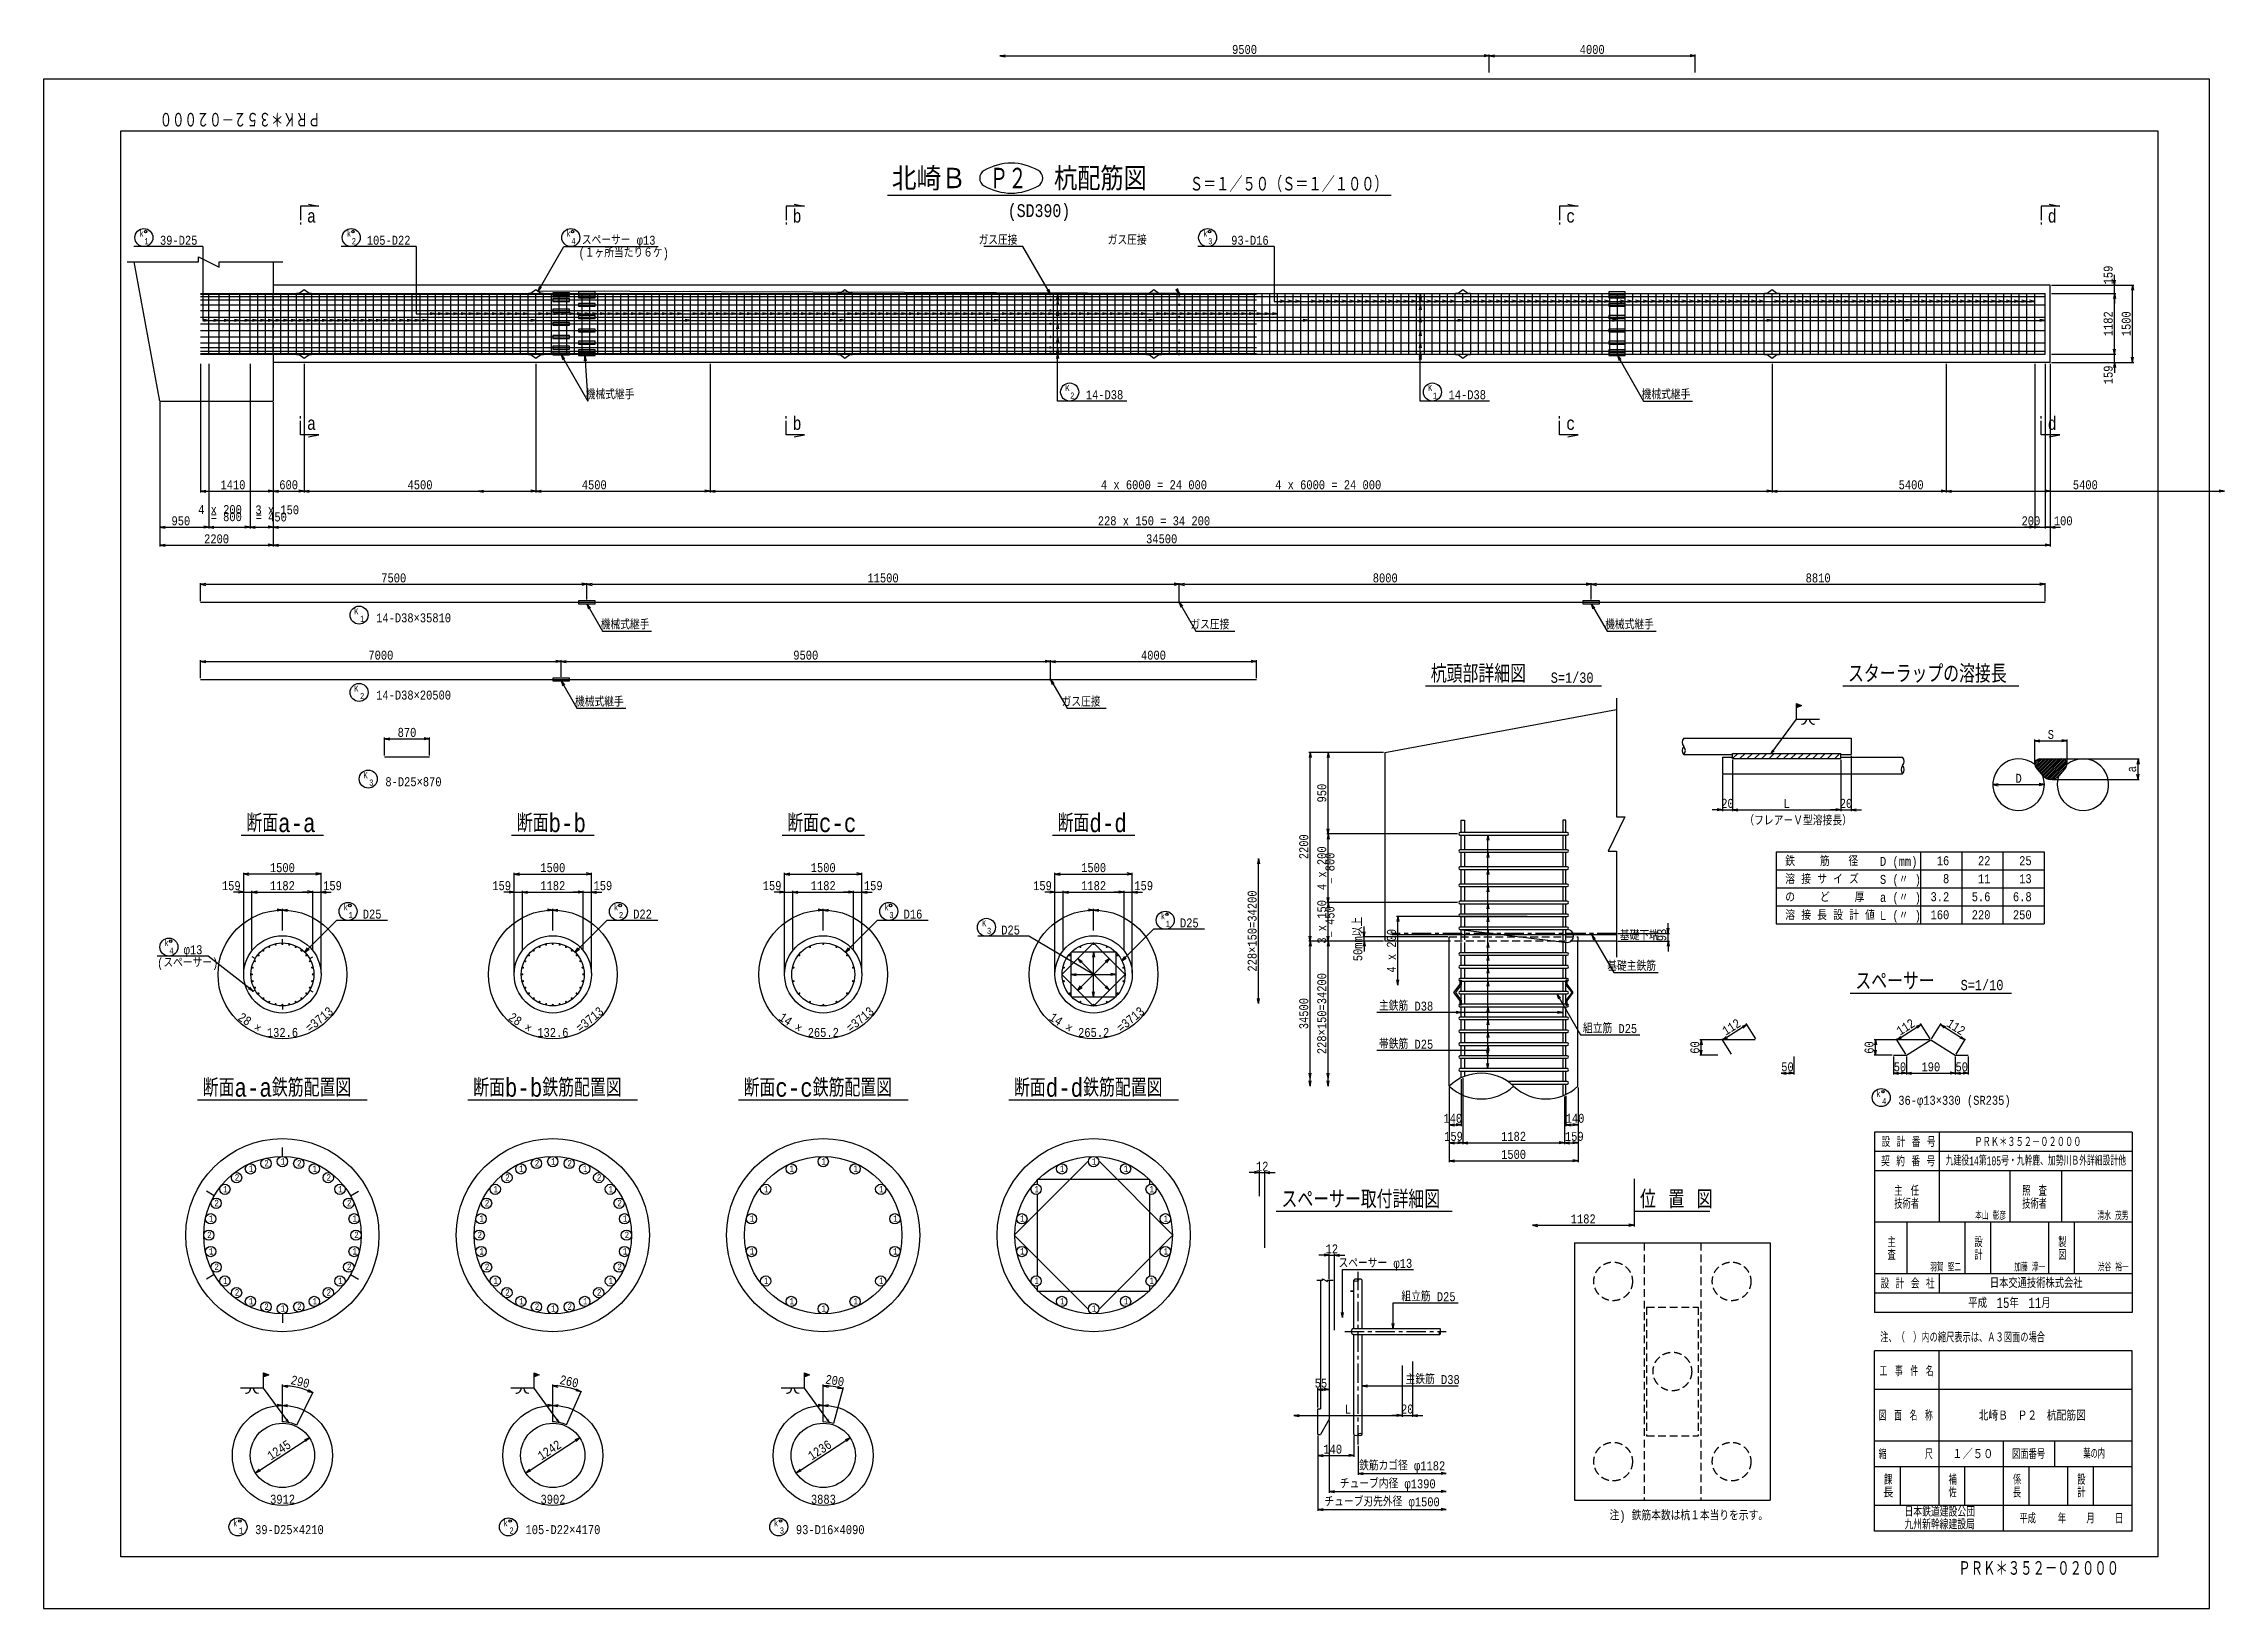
# Model space of a CAD drawing. Extents: x 0 to 42340, y 0 to 30392.
import ezdxf
from ezdxf.enums import TextEntityAlignment as Align

# ---------------------------------------------------------------- set-up
doc = ezdxf.new("R2010")
doc.units = 0
doc.header["$LTSCALE"] = 300
doc.header["$MEASUREMENT"] = 0
doc.linetypes.add('CENTER', pattern=[2, 1.25, -0.25, 0.25, -0.25])
doc.linetypes.add('DASHED', pattern=[0.75, 0.5, -0.25])
doc.layers.get('0').update_dxf_attribs({"linetype": 'CONTINUOUS'})
doc.layers.get('DEFPOINTS').update_dxf_attribs({"linetype": 'CONTINUOUS'})
for name, color, linetype in [('1002', 1, 'CONTINUOUS'), ('1006', 5, 'CONTINUOUS'), ('6', 7, 'CONTINUOUS'), ('LAYER0015', 7, 'CONTINUOUS'), ('LAYER_1', 7, 'CONTINUOUS'), ('LAYER_17', 7, 'CONTINUOUS'), ('Layer_4', 7, 'CONTINUOUS'), ('ガス圧接', 4, 'CONTINUOUS'), ('スターラップ', 6, 'CONTINUOUS'), ('主筋', 3, 'CONTINUOUS'), ('引き出し線', 2, 'CONTINUOUS'), ('構造線', 7, 'CONTINUOUS'), ('機械継ぎ手', 4, 'CONTINUOUS'), ('配力筋', 4, 'CONTINUOUS')]:
    doc.layers.add(name, color=color, linetype=linetype)
doc.styles.get("Standard").update_dxf_attribs({"font": 'monotxt.shx', "width": 0.8, "bigfont": 'extfont.shx'})
doc.dimstyles.new('DIMST1_1', dxfattribs={"dimscale": 50, "dimtxt": 4, "dimasz": 2, "dimexe": 0.5, "dimexo": 0.5, "dimgap": 0.09, "dimtad": 0, "dimdec": 0, "dimzin": 0, "dimtxsty": 'STANDARD', "dimblk": 'ARROW_1', "dimblk1": 'ARROW_1', "dimblk2": 'ARROW_1', "dimcen": 1, "dimdle": 3, "dimclrd": 1, "dimclre": 1, "dimclrt": 3, "dimazin": 3, "dimtfac": 1, "dimtdec": 4, "dimtix": 1, "dimtmove": 0, "dimatfit": 3, "dimtvp": 0.7, "dimtolj": 1, "dimtzin": 0})

msp = doc.modelspace()

# ---------------------------------------------------------------- texts
at = {"color": 4, "width": 0.8}
for s, height, p in [('杭頭部詳細図', 350, (26932.4, 17976.7)), ('スターラップの溶接長', 350, (35033.2, 17976.7)), ('S=1/30', 200, (29261.7, 17976.7)), ('断面a-a', 350, (3937.3, 15077.8)), ('断面b-b', 350, (9187.3, 15077.8)), ('断面c-c', 350, (14437.3, 15077.8)), ('断面d-d', 350, (19687.3, 15077.8)), ('スペーサー', 350, (35176, 12007)), ('S=1/10', 200, (37219.6, 12007)), ('断面a-a鉄筋配置図', 350, (3089.7, 9938.2)), ('断面b-b鉄筋配置図', 350, (8339.7, 9938.2)), ('断面c-c鉄筋配置図', 350, (13589.7, 9938.2)), ('断面d-d鉄筋配置図', 350, (18839.7, 9938.2)), ('スペーサー取付詳細図', 350, (24033.8, 7770)), ('位 置 図', 350, (30995.2, 7770))]:
    msp.add_text(s, height=height, dxfattribs=at).set_placement(p)
at = {"color": 6, "width": 0.8}
for s, p in [('1', (3983, 8478.2)), ('2', (4285, 8583.9)), ('1', (4602.8, 8619.7)), ('2', (4920.7, 8583.9)), ('1', (5222.6, 8478.2)), ('1', (9233, 8478.2)), ('2', (9535, 8583.9)), ('1', (9852.8, 8619.7)), ('2', (10170.7, 8583.9)), ('1', (10472.6, 8478.2)), ('1', (14483, 8478.2)), ('1', (15102.8, 8619.7)), ('1', (15722.6, 8478.2)), ('1', (19733, 8478.2)), ('1', (20352.8, 8619.7)), ('1', (20972.6, 8478.2)), ('1', (3486, 8081.8)), ('2', (3712.2, 8308)), ('2', (5493.5, 8308)), ('1', (5719.7, 8081.8)), ('1', (8736, 8081.8)), ('2', (8962.2, 8308)), ('2', (10743.5, 8308)), ('1', (10969.7, 8081.8)), ('1', (13986, 8081.8)), ('1', (16219.7, 8081.8)), ('1', (19236, 8081.8)), ('1', (21469.7, 8081.8)), ('1', (3210.2, 7509.1)), ('2', (3315.8, 7811)), ('2', (5889.8, 7811)), ('1', (5995.5, 7509.1)), ('1', (8460.2, 7509.1)), ('2', (8565.8, 7811)), ('2', (11139.8, 7811)), ('1', (11245.5, 7509.1)), ('1', (13710.2, 7509.1)), ('1', (16495.5, 7509.1)), ('1', (18960.2, 7509.1)), ('1', (21745.5, 7509.1)), ('2', (3174.4, 7191.2)), ('2', (6031.3, 7191.2)), ('2', (8424.4, 7191.2)), ('2', (11281.3, 7191.2)), ('1', (3210.2, 6873.3)), ('1', (5995.5, 6873.3)), ('1', (8460.2, 6873.3)), ('1', (11245.5, 6873.3)), ('1', (13710.2, 6873.3)), ('1', (16495.5, 6873.3)), ('1', (18960.2, 6873.3)), ('1', (21745.5, 6873.3)), ('2', (3315.8, 6571.4)), ('1', (3486, 6300.6)), ('1', (5719.7, 6300.6)), ('2', (5889.8, 6571.4)), ('2', (8565.8, 6571.4)), ('1', (8736, 6300.6)), ('1', (10969.7, 6300.6)), ('2', (11139.8, 6571.4)), ('1', (13986, 6300.6)), ('1', (16219.7, 6300.6)), ('1', (19236, 6300.6)), ('1', (21469.7, 6300.6)), ('2', (3712.2, 6074.4)), ('1', (3983, 5904.2)), ('1', (5222.6, 5904.2)), ('2', (5493.5, 6074.4)), ('2', (8962.2, 6074.4)), ('1', (9233, 5904.2)), ('1', (10472.6, 5904.2)), ('2', (10743.5, 6074.4)), ('1', (14483, 5904.2)), ('1', (15722.6, 5904.2)), ('1', (19733, 5904.2)), ('1', (20972.6, 5904.2)), ('2', (4285, 5798.5)), ('1', (4602.8, 5762.7)), ('2', (4920.7, 5798.5)), ('2', (9535, 5798.5)), ('1', (9852.8, 5762.7)), ('2', (10170.7, 5798.5)), ('1', (15102.8, 5762.7)), ('1', (20352.8, 5762.7))]:
    msp.add_text(s, height=125, dxfattribs=at).set_placement(p)
at = {"layer": '1002', "color": 3, "width": 0.8}
for s, p in [('a', (5114.4, 26915.7)), ('b', (14541.9, 26915.7)), ('c', (29562, 26915.7)), ('d', (38910.5, 26915.7)), ('a', (5114.4, 22889.3)), ('b', (14541.9, 22889.3)), ('c', (29562, 22889.3)), ('d', (38910.5, 22889.3))]:
    msp.add_text(s, height=250, dxfattribs=at).set_placement(p)
at = {"layer": '1002', "color": 6, "width": 0.8}
for s, p in [('= 800', (3545.7, 21116.5)), ('= 450', (4419.8, 21111.2))]:
    msp.add_text(s, height=175, dxfattribs=at).set_placement(p, align=Align.CENTER)
for s, rotation, p in [('= 800', 90, (25062.1, 14376.4)), ('= 450', 90, (25062.1, 13334.5)), ('28 ×', 326.11476, (3958.7, 11304.8)), ('=3713', 39.30316, (5405.7, 11373.3)), ('28 ×', 326.11476, (9208.7, 11304.8)), ('=3713', 39.30316, (10655.7, 11373.3)), ('14 ×', 326.11476, (14458.7, 11304.8)), ('=3713', 39.30316, (15905.7, 11373.3)), ('14 ×', 326.11476, (19708.7, 11304.8)), ('=3713', 39.30316, (21155.7, 11373.3)), ('132.6', 0.07828, (4637.8, 11098.5)), ('132.6', 0.07828, (9887.8, 11098.5)), ('265.2', 0.07828, (15137.8, 11098.5)), ('265.2', 0.07828, (20387.8, 11098.5)), ('290', 346.41924, (4961.2, 4317.9)), ('260', 347.51198, (10185.5, 4323.8)), ('200', 351.1987, (15347.9, 4340.3)), ('3912', 0.25218, (4640.2, 2032.6)), ('3902', 0.25218, (9890.2, 2032.6)), ('3883', 0.25218, (15140.2, 2032.6))]:
    msp.add_text(s, height=175, rotation=rotation, dxfattribs=at).set_placement(p, align=Align.CENTER)
for s, p in [('鉄    筋   径', (33814.4, 14420.7)), ('D (mm)', (35653.5, 14420.7)), ('溶 接 サ イ ズ', (33814.4, 14070.7)), ('S (〃 )', (35653.5, 14070.7)), ('溶 接 長 設 計 値', (33814.4, 13370.7)), ('の    ど    厚', (33814.4, 13720.7)), ('a (〃 )', (35653.5, 13720.7)), ('L (〃 )', (35653.5, 13370.7)), ('基礎下端', (30603.5, 12979.7)), ('注) 鉄筋本数は杭１本当りを示す。', (30402.7, 1712.6))]:
    msp.add_text(s, height=175, dxfattribs=at).set_placement(p)
for s, p in [('16', (36998.5, 14434.7)), ('22', (37798.5, 14434.7)), ('25', (38598.5, 14434.7)), ('8', (36998.5, 14084.7)), ('11', (37798.5, 14084.7)), ('13', (38598.5, 14084.7)), ('3.2', (36998.5, 13734.7)), ('160', (36998.5, 13384.7)), ('5.6', (37798.5, 13734.7)), ('220', (37798.5, 13384.7)), ('250', (38598.5, 13384.7)), ('6.8', (38598.5, 13734.7))]:
    msp.add_text(s, height=175, dxfattribs=at).set_placement(p, align=Align.RIGHT)
at = {"layer": '6', "color": 6, "linetype": 'CONTINUOUS', "width": 0.8}
for s, height, p in [('(SD390)', 250, (18719.9, 27022.5)), ('K', 120, (6029.6, 19304.5)), ('14-D38×35810', 175, (6456.4, 19150.9)), ('K', 120, (6029.6, 17804.5)), ('14-D38×20500', 175, (6456.4, 17650.9)), ('K', 120, (6208.6, 16121.6)), ('8-D25×870', 175, (6635.4, 15968)), ('k', 120, (35582.1, 9934.1)), ('36-φ13×330 (SR235)', 175, (36008.9, 9780.5)), ('k', 120, (3679.4, 1595.7)), ('k', 120, (8929.4, 1595.7)), ('k', 120, (14179.4, 1595.7)), ('39-D25×4210', 175, (4106.2, 1442.1)), ('105-D22×4170', 175, (9356.2, 1442.1)), ('93-D16×4090', 175, (14606.2, 1442.1))]:
    msp.add_text(s, height=height, dxfattribs=at).set_placement(p)
at = {"layer": 'LAYER0015', "color": 4, "width": 0.687225}
msp.add_text('ＰＲＫ＊３５２－０２０００', height=300, rotation=180, dxfattribs=at).set_placement((5375, 29075), (2255, 29075), align=Align.FIT)
at = {"layer": 'LAYER0015', "color": 3}
msp.add_text('北崎Ｂ', height=450, dxfattribs=at).set_placement((16468.5, 27540), (17908.5, 27540), align=Align.FIT)
for s, height, width, p, p2 in [('Ｐ２', 450, 0.827586, (18368.5, 27540), (19088.5, 27540)), ('杭配筋図', 450, 0.895522, (19618.5, 27540), (21418.5, 27540)), ('Ｓ＝１／５０（Ｓ＝１／１００）', 300, 0.747082, (22254.8, 27510), (26094.8, 27510))]:
    msp.add_text(s, height=height, dxfattribs=dict(at, width=width)).set_placement(p, p2, align=Align.FIT)
at = {"layer": 'LAYER0015', "color": 6}
for s, height, width, p, p2 in [('設 計 番 号', 200, 0.828947, (35683.3, 8962.5), (36733.3, 8962.5)), ('ＰＲＫ＊３５２－０２０００', 200, 0.687225, (37485.6, 8962.5), (39565.6, 8962.5)), ('契 約 番 号', 200, 0.828947, (35676.2, 8587.5), (36726.2, 8587.5)), ('九建役14第105号・九幹鹿、加勢川Ｂ外詳細設計他', 175, 0.696056, (36930.3, 8603.6), (40430.3, 8603.6)), ('主\u3000任', 200, 0.72, (35930.7, 8012.5), (36410.7, 8012.5)), ('照\u3000査', 200, 0.72, (38414.2, 8012.5), (38894.2, 8012.5)), ('技術者', 200, 0.72, (35930.7, 7762.5), (36410.7, 7762.5)), ('本山 彰彦', 150, 0.779221, (37502.7, 7547.9), (38102.7, 7547.9)), ('技術者', 200, 0.72, (38414.2, 7762.5), (38894.2, 7762.5)), ('清水 茂男', 150, 0.789474, (39877.7, 7547.9), (40477.7, 7547.9)), ('主', 200, 0.857143, (35799.9, 7015.7), (35959.9, 7015.7)), ('設', 200, 0.857143, (37487.4, 7015.7), (37647.4, 7015.7)), ('製', 200, 0.857143, (39112.4, 7015.7), (39272.4, 7015.7)), ('査', 200, 0.857143, (35799.9, 6769), (35959.9, 6769)), ('計', 200, 0.857143, (37487.4, 6769), (37647.4, 6769)), ('図', 200, 0.923077, (39112.4, 6769), (39272.4, 6769)), ('設 計 会 社', 200, 0.828947, (35664.9, 6212.5), (36714.9, 6212.5)), ('羽賀 堅二', 150, 0.779221, (36627.7, 6547.9), (37227.7, 6547.9)), ('日本交通技術株式会社', 200, 0.767045, (37786.3, 6222.4), (39586.3, 6222.4)), ('加藤 淳一', 150, 0.779221, (38261.1, 6547.9), (38861.1, 6547.9)), ('渋谷 裕一', 150, 0.789474, (39883.6, 6547.9), (40483.6, 6547.9)), ('平成\u300015年\u300011月', 200, 0.740741, (37367, 5835.5), (38967, 5835.5)), ('注、（\u3000）内の縮尺表示は、Ａ３図面の場合', 200, 0.674157, (35657.2, 5165.6), (38857.2, 5165.6)), ('工\u3000事\u3000件\u3000名', 200, 0.650826, (35645, 4510.8), (36695, 4510.8)), ('図\u3000面\u3000名\u3000称', 200, 0.645492, (35628.6, 3648), (36678.6, 3648)), ('北崎Ｂ\u3000Ｐ２\u3000杭配筋図', 200, 0.80829, (37570.1, 3648), (39650.1, 3648)), ('縮\u3000\u3000\u3000\u3000\u3000尺', 200, 0.645492, (35628.6, 2900), (36678.6, 2900)), ('１／５０', 200, 0.923077, (37055.3, 2900), (37855.3, 2900)), ('図面番号', 200, 0.705882, (38218.2, 2900), (38858.2, 2900)), ('葉の内', 175, 0.734694, (39601.8, 2912.5), (40021.8, 2912.5)), ('課', 200, 0.857143, (35734.1, 2401.3), (35894.1, 2401.3)), ('補', 200, 0.857143, (36984.1, 2401.3), (37144.1, 2401.3)), ('係', 200, 0.857143, (38234.1, 2401.3), (38394.1, 2401.3)), ('設', 200, 0.857143, (39484.1, 2401.3), (39644.1, 2401.3)), ('長', 200, 1.071429, (35714.1, 2154.6), (35914.1, 2154.6)), ('佐', 200, 0.857143, (36984.1, 2154.6), (37144.1, 2154.6)), ('長', 200, 0.857143, (38234.1, 2154.6), (38394.1, 2154.6)), ('計', 200, 0.857143, (39484.1, 2154.6), (39644.1, 2154.6)), ('九州新幹線建設局', 190, 0.771429, (36128.7, 1536.5), (37496.7, 1536.5)), ('日本鉄道建設公団', 190, 0.776978, (36130.2, 1782.7), (37498.2, 1782.7)), ('平成', 200, 0.75, (38362, 1650), (38682, 1650)), ('年', 200, 0.857143, (39106.8, 1650), (39266.8, 1650))]:
    msp.add_text(s, height=height, dxfattribs=dict(at, width=width)).set_placement(p, p2, align=Align.FIT)
for s, p, p2 in [('月', (39661.8, 1650), (39821.8, 1650)), ('日', (40216.8, 1650), (40376.8, 1650))]:
    msp.add_text(s, height=200, dxfattribs=at).set_placement(p, p2, align=Align.FIT)
at = {"layer": 'LAYER0015', "color": 4, "width": 0.687225}
msp.add_text('ＰＲＫ＊３５２－０２０００', height=300, dxfattribs=at).set_placement((37175, 625), (40295, 625), align=Align.FIT)
at = {"layer": 'Layer_4', "color": 6, "width": 0.678}
msp.add_text('（フレア－Ｖ型溶接長）', height=200, dxfattribs=at).set_placement((33019.8, 15206.1))
at = {"layer": '引き出し線', "color": 6, "linetype": 'CONTINUOUS', "width": 0.8}
for s, p in [('k', (1860.5, 26643.4)), ('k', (5886.4, 26643.4)), ('k', (10150.4, 26643.4)), ('k', (22514.4, 26643.4)), ('K', (19835.6, 23643.4)), ('K', (26877.7, 23643.4)), ('k', (5824.4, 13555.8)), ('k', (11074.4, 13555.8)), ('k', (16324.4, 13555.8)), ('K', (18219.7, 13246.6)), ('k', (21690.3, 13384.3)), ('k', (2346.7, 12863))]:
    msp.add_text(s, height=120, dxfattribs=at).set_placement(p)
for s, height, p in [('ガス圧接', 175, (18907, 26484.5)), ('ガス圧接', 175, (21415.6, 26484.5)), ('1', 120, (2038.7, 26494.8)), ('39-D25', 175, (2986.3, 26484.5)), ('2', 120, (6064.6, 26494.8)), ('105-D22', 175, (7122.7, 26484.5)), ('4', 120, (10328.6, 26494.8)), ('スペーサー φ13', 175, (11879.1, 26484.5)), ('3', 120, (22692.7, 26494.8)), ('93-D16', 175, (23784.3, 26484.5)), ('機械式継手', 175, (11471.9, 23484.5)), ('2', 120, (20013.8, 23494.8)), ('14-D38', 175, (20961.5, 23484.5)), ('1', 120, (27055.9, 23494.8)), ('14-D38', 175, (28003.5, 23484.5)), ('機械式継手', 175, (31971.9, 23484.5)), ('1', 120, (6225.6, 19160.7)), ('機械式継手', 175, (11762.7, 19016.5)), ('ガス圧接', 175, (23020.5, 19016.5)), ('機械式継手', 175, (31262.7, 19016.5)), ('2', 120, (6225.6, 17660.7)), ('機械式継手', 175, (11262.7, 17516.5)), ('ガス圧接', 175, (20520.5, 17516.5)), ('3', 120, (6404.6, 15977.9)), ('1', 120, (6002.6, 13407.2)), ('2', 120, (11252.6, 13407.2)), ('3', 120, (16502.6, 13407.2)), ('3', 120, (18397.9, 13098)), ('1', 120, (21868.5, 13235.8)), ('4', 120, (2524.9, 12714.4)), ('基礎主鉄筋', 175, (31304.4, 12384.6)), ('組立筋 D25', 175, (30938.9, 11173.6)), ('4', 120, (35778.1, 9790.3)), ('スペーサー φ13', 175, (26571.5, 6613.8)), ('組立筋 D25', 175, (27413.4, 5966.6)), ('1', 120, (3875.5, 1451.9)), ('2', 120, (9125.5, 1451.9)), ('3', 120, (14375.5, 1451.9))]:
    msp.add_text(s, height=height, dxfattribs=at).set_placement(p, align=Align.RIGHT)
for s, p in [('(１ヶ所当たり６ケ)', (10385.7, 26239.4)), ('D25', (6196.8, 13397.4)), ('D22', (11446.8, 13397.4)), ('D16', (16696.8, 13397.4)), ('D25', (18592.1, 13088.2)), ('D25', (22062.8, 13225.9)), ('φ13', (2719.1, 12704.6)), ('(スペーサー)', (2203.7, 12451.5)), ('主鉄筋 D38', (25927.7, 11609.8)), ('帯鉄筋 D25', (25927.7, 10869.1)), ('主鉄筋 D38', (26442.7, 4357.1))]:
    msp.add_text(s, height=175, rotation=359.99966, dxfattribs=at).set_placement(p)

# ---------------------------------------------------------------- blocks, each defined once
blk = doc.blocks.new('GROUP_2')
at = {"layer": 'LAYER0015', "color": 2, "linetype": 'CONTINUOUS'}
for centre, radius, start, end in [((-4746, 24605), 342, 120.43404, 239.56596), ((-3863, 23103), 2084, 59.56596, 120.43404), ((-2981, 24605), 342, 300.43404, 419.56596), ((-3863, 26108), 2084, 239.56596, 300.43404)]:
    blk.add_arc(centre, radius, start, end, dxfattribs=at)
blk = doc.blocks.new('GROUP_1')
at = {"layer": 'LAYER0015', "color": 1, "linetype": 'CONTINUOUS'}
for p, q in [((-39050, 27700), (40050, 27700)), ((-39050, -27700), (-39050, 27700)), ((40050, 27700), (40050, -27700)), ((40050, -27700), (-39050, -27700))]:
    blk.add_line(p, q, dxfattribs=at)
blk = doc.blocks.new('DOT1')
at = {"const_width": 0.5}
blk.add_lwpolyline([(-0.25, 0, 1), (0.25, 0, 1)], format="xyb", close=True, dxfattribs=at)
blk = doc.blocks.new('ARROW_1')
at = {"color": 0}
for p, q in [((0, 0), (-1, 0.2)), ((0, 0), (-1, -0.2)), ((-1, 0), (0, 0))]:
    blk.add_line(p, q, dxfattribs=at)
blk = doc.blocks.new('*D14')
at = {"color": 2, "linetype": 'BYBLOCK'}
for p, q in [((11081, 13943), (11081, 15893)), ((11181, 15868), (12481, 15868)), ((12581, 13943), (12581, 15893))]:
    blk.add_line(p, q, dxfattribs=at)
at = {"layer": 'DEFPOINTS', "color": 0, "linetype": 'BYBLOCK'}
for p in [(12581, 15868), (11081, 13918), (12581, 13918)]:
    blk.add_point(p, dxfattribs=at)
at = {"color": 2, "linetype": 'BYBLOCK', "xscale": 100, "yscale": 100, "zscale": 100, "rotation": 180}
blk.add_blockref('ARROW_1', (11081, 15868), dxfattribs=at)
at = {"color": 2, "linetype": 'BYBLOCK', "xscale": 100, "yscale": 100, "zscale": 100}
blk.add_blockref('ARROW_1', (12581, 15868), dxfattribs=at)
at = {"color": 6, "linetype": 'BYBLOCK', "insert": (11831, 15990), "char_height": 175, "attachment_point": 5}
blk.add_mtext('\\A1;1500', dxfattribs=at)
blk = doc.blocks.new('*D15')
at = {"color": 2, "linetype": 'BYBLOCK'}
for p, q in [((10981, 15518), (10881, 15518)), ((11081, 13943), (11081, 15543)), ((11081, 15518), (11240, 15518)), ((11081, 15518), (11240, 15518)), ((11240, 14404), (11240, 15543)), ((11340, 15518), (11440, 15518))]:
    blk.add_line(p, q, dxfattribs=at)
at = {"layer": 'DEFPOINTS', "color": 0, "linetype": 'BYBLOCK'}
for p in [(11240, 15518), (11240, 14379), (11081, 13918)]:
    blk.add_point(p, dxfattribs=at)
at = {"color": 2, "linetype": 'BYBLOCK', "xscale": 100, "yscale": 100, "zscale": 100}
blk.add_blockref('ARROW_1', (11081, 15518), dxfattribs=at)
at = {"color": 2, "linetype": 'BYBLOCK', "xscale": 100, "yscale": 100, "zscale": 100, "rotation": 180}
blk.add_blockref('ARROW_1', (11240, 15518), dxfattribs=at)
at = {"color": 6, "linetype": 'BYBLOCK', "insert": (10839, 15640), "char_height": 175, "attachment_point": 5}
blk.add_mtext('\\A1;159', dxfattribs=at)
blk = doc.blocks.new('*D16')
at = {"color": 2, "linetype": 'BYBLOCK'}
for p, q in [((11340, 15518), (12322, 15518)), ((12422, 14404), (12422, 15543))]:
    blk.add_line(p, q, dxfattribs=at)
at = {"layer": 'DEFPOINTS', "color": 0, "linetype": 'BYBLOCK'}
for p in [(12422, 15518), (11240, 14379), (12422, 14379)]:
    blk.add_point(p, dxfattribs=at)
at = {"color": 2, "linetype": 'BYBLOCK', "xscale": 100, "yscale": 100, "zscale": 100, "rotation": 180}
blk.add_blockref('ARROW_1', (11240, 15518), dxfattribs=at)
at = {"color": 2, "linetype": 'BYBLOCK', "xscale": 100, "yscale": 100, "zscale": 100}
blk.add_blockref('ARROW_1', (12422, 15518), dxfattribs=at)
at = {"color": 6, "linetype": 'BYBLOCK', "insert": (11831, 15640), "char_height": 175, "attachment_point": 5}
blk.add_mtext('\\A1;1182', dxfattribs=at)
blk = doc.blocks.new('*D17')
at = {"color": 2, "linetype": 'BYBLOCK'}
for p, q in [((12322, 15518), (12222, 15518)), ((12422, 15518), (12581, 15518)), ((12422, 15518), (12581, 15518)), ((12581, 13943), (12581, 15543)), ((12681, 15518), (12781, 15518))]:
    blk.add_line(p, q, dxfattribs=at)
at = {"layer": 'DEFPOINTS', "color": 0, "linetype": 'BYBLOCK'}
for p in [(12581, 15518), (12422, 14379), (12581, 13918)]:
    blk.add_point(p, dxfattribs=at)
at = {"color": 2, "linetype": 'BYBLOCK', "xscale": 100, "yscale": 100, "zscale": 100}
blk.add_blockref('ARROW_1', (12422, 15518), dxfattribs=at)
at = {"color": 2, "linetype": 'BYBLOCK', "xscale": 100, "yscale": 100, "zscale": 100, "rotation": 180}
blk.add_blockref('ARROW_1', (12581, 15518), dxfattribs=at)
at = {"color": 6, "linetype": 'BYBLOCK', "insert": (12804, 15640), "char_height": 175, "attachment_point": 5}
blk.add_mtext('\\A1;159', dxfattribs=at)
blk = doc.blocks.new('*D19')
at = {"color": 2, "linetype": 'BYBLOCK'}
for p, q in [((2258, 23425), (2258, 20625)), ((4458, 23425), (4458, 20625)), ((2358, 20650), (4358, 20650))]:
    blk.add_line(p, q, dxfattribs=at)
at = {"layer": 'DEFPOINTS', "color": 0, "linetype": 'BYBLOCK'}
for p in [(2258, 23450), (4458, 23450), (4458, 20650)]:
    blk.add_point(p, dxfattribs=at)
at = {"color": 2, "linetype": 'BYBLOCK', "xscale": 100, "yscale": 100, "zscale": 100, "rotation": 180}
blk.add_blockref('ARROW_1', (2258, 20650), dxfattribs=at)
at = {"color": 2, "linetype": 'BYBLOCK', "xscale": 100, "yscale": 100, "zscale": 100}
blk.add_blockref('ARROW_1', (4458, 20650), dxfattribs=at)
at = {"color": 6, "linetype": 'BYBLOCK', "insert": (3358, 20772), "char_height": 175, "attachment_point": 5}
blk.add_mtext('\\A1;2200', dxfattribs=at)
blk = doc.blocks.new('*D20')
at = {"color": 2, "linetype": 'BYBLOCK'}
for p, q in [((38958, 22010), (38958, 18460)), ((4558, 18485), (38858, 18485))]:
    blk.add_line(p, q, dxfattribs=at)
at = {"layer": 'DEFPOINTS', "color": 0, "linetype": 'BYBLOCK'}
for p in [(38958, 22035), (4458, 21285), (38958, 18485)]:
    blk.add_point(p, dxfattribs=at)
at = {"color": 2, "linetype": 'BYBLOCK', "xscale": 100, "yscale": 100, "zscale": 100, "rotation": 180}
blk.add_blockref('ARROW_1', (4458, 18485), dxfattribs=at)
at = {"color": 2, "linetype": 'BYBLOCK', "xscale": 100, "yscale": 100, "zscale": 100}
blk.add_blockref('ARROW_1', (38958, 18485), dxfattribs=at)
at = {"color": 6, "linetype": 'BYBLOCK', "insert": (21708, 18607), "char_height": 175, "attachment_point": 5}
blk.add_mtext('\\A1;34500', dxfattribs=at)
blk = doc.blocks.new('*D21')
at = {"color": 2, "linetype": 'BYBLOCK'}
for p, q in [((38983, 23535), (40583, 23535)), ((40558, 22135), (40558, 23435)), ((38983, 22035), (40583, 22035))]:
    blk.add_line(p, q, dxfattribs=at)
at = {"layer": 'DEFPOINTS', "color": 0, "linetype": 'BYBLOCK'}
for p in [(38958, 23535), (40558, 23535), (38958, 22035)]:
    blk.add_point(p, dxfattribs=at)
at = {"color": 2, "linetype": 'BYBLOCK', "xscale": 100, "yscale": 100, "zscale": 100}
for p, rotation in [((40558, 23535), 90), ((40558, 22035), 270)]:
    blk.add_blockref('ARROW_1', p, dxfattribs=dict(at, rotation=rotation))
at = {"color": 6, "linetype": 'BYBLOCK', "insert": (40435, 22785), "char_height": 175, "attachment_point": 5, "rotation": 90}
blk.add_mtext('\\A1;1500', dxfattribs=at)
blk = doc.blocks.new('*D22')
at = {"color": 2, "linetype": 'BYBLOCK'}
for p, q in [((38983, 22194), (40233, 22194)), ((40208, 22294), (40208, 22394)), ((40208, 22035), (40208, 22194)), ((40208, 22035), (40208, 22194)), ((40208, 21935), (40208, 21835))]:
    blk.add_line(p, q, dxfattribs=at)
at = {"layer": 'DEFPOINTS', "color": 0, "linetype": 'BYBLOCK'}
for p in [(38958, 22194), (40208, 22194), (40208, 22035)]:
    blk.add_point(p, dxfattribs=at)
at = {"color": 2, "linetype": 'BYBLOCK', "xscale": 100, "yscale": 100, "zscale": 100}
for p, rotation in [((40208, 22194), 270), ((40208, 22035), 90)]:
    blk.add_blockref('ARROW_1', p, dxfattribs=dict(at, rotation=rotation))
at = {"color": 6, "linetype": 'BYBLOCK', "insert": (40085, 21792), "char_height": 175, "attachment_point": 5, "rotation": 90}
blk.add_mtext('\\A1;159', dxfattribs=at)
blk = doc.blocks.new('*D23')
at = {"color": 2, "linetype": 'BYBLOCK'}
for p, q in [((38983, 23376), (40233, 23376)), ((40208, 22294), (40208, 23276))]:
    blk.add_line(p, q, dxfattribs=at)
at = {"layer": 'DEFPOINTS', "color": 0, "linetype": 'BYBLOCK'}
for p in [(38958, 23376), (40208, 23376), (38958, 22194)]:
    blk.add_point(p, dxfattribs=at)
at = {"color": 2, "linetype": 'BYBLOCK', "xscale": 100, "yscale": 100, "zscale": 100}
for p, rotation in [((40208, 23376), 90), ((40208, 22194), 270)]:
    blk.add_blockref('ARROW_1', p, dxfattribs=dict(at, rotation=rotation))
at = {"color": 6, "linetype": 'BYBLOCK', "insert": (40085, 22785), "char_height": 175, "attachment_point": 5, "rotation": 90}
blk.add_mtext('\\A1;1182', dxfattribs=at)
blk = doc.blocks.new('*D24')
at = {"color": 2, "linetype": 'BYBLOCK'}
for p, q in [((40208, 23635), (40208, 23735)), ((38983, 23535), (40233, 23535)), ((40208, 23376), (40208, 23535)), ((40208, 23376), (40208, 23535)), ((40208, 23276), (40208, 23176))]:
    blk.add_line(p, q, dxfattribs=at)
at = {"layer": 'DEFPOINTS', "color": 0, "linetype": 'BYBLOCK'}
for p in [(38958, 23535), (38958, 23376), (40208, 23535)]:
    blk.add_point(p, dxfattribs=at)
at = {"color": 2, "linetype": 'BYBLOCK', "xscale": 100, "yscale": 100, "zscale": 100}
for p, rotation in [((40208, 23535), 270), ((40208, 23376), 90)]:
    blk.add_blockref('ARROW_1', p, dxfattribs=dict(at, rotation=rotation))
at = {"color": 6, "linetype": 'BYBLOCK', "insert": (40085, 23732), "char_height": 175, "attachment_point": 5, "rotation": 90}
blk.add_mtext('\\A1;159', dxfattribs=at)
blk = doc.blocks.new('*D25')
at = {"color": 2, "linetype": 'BYBLOCK'}
for p, q in [((3208, 24175), (3208, 20975)), ((2358, 21000), (3108, 21000))]:
    blk.add_line(p, q, dxfattribs=at)
at = {"layer": 'DEFPOINTS', "color": 0, "linetype": 'BYBLOCK'}
for p in [(3208, 24200), (2258, 21000), (3208, 21000)]:
    blk.add_point(p, dxfattribs=at)
at = {"color": 2, "linetype": 'BYBLOCK', "xscale": 100, "yscale": 100, "zscale": 100, "rotation": 180}
blk.add_blockref('ARROW_1', (2258, 21000), dxfattribs=at)
at = {"color": 2, "linetype": 'BYBLOCK', "xscale": 100, "yscale": 100, "zscale": 100}
blk.add_blockref('ARROW_1', (3208, 21000), dxfattribs=at)
at = {"color": 6, "linetype": 'BYBLOCK', "insert": (2664, 21122), "char_height": 175, "attachment_point": 5}
blk.add_mtext('\\A1;950', dxfattribs=at)
blk = doc.blocks.new('*D26')
at = {"color": 2, "linetype": 'BYBLOCK'}
for p, q in [((4008, 22010), (4008, 18810)), ((3308, 18835), (3908, 18835))]:
    blk.add_line(p, q, dxfattribs=at)
at = {"layer": 'DEFPOINTS', "color": 0, "linetype": 'BYBLOCK'}
for p in [(3208, 22035), (4008, 22035), (4008, 18835)]:
    blk.add_point(p, dxfattribs=at)
at = {"color": 2, "linetype": 'BYBLOCK', "xscale": 100, "yscale": 100, "zscale": 100, "rotation": 180}
blk.add_blockref('ARROW_1', (3208, 18835), dxfattribs=at)
at = {"color": 2, "linetype": 'BYBLOCK', "xscale": 100, "yscale": 100, "zscale": 100}
blk.add_blockref('ARROW_1', (4008, 18835), dxfattribs=at)
at = {"color": 6, "linetype": 'BYBLOCK', "insert": (3425, 19175), "char_height": 175, "attachment_point": 5}
blk.add_mtext('\\A1;4 x 200 ', dxfattribs=at)
blk = doc.blocks.new('*D27')
at = {"color": 2, "linetype": 'BYBLOCK'}
blk.add_line((4108, 18835), (4358, 18835), dxfattribs=at)
at = {"layer": 'DEFPOINTS', "color": 0, "linetype": 'BYBLOCK'}
for p in [(4008, 22035), (4458, 18835), (4458, 18835)]:
    blk.add_point(p, dxfattribs=at)
at = {"color": 2, "linetype": 'BYBLOCK', "xscale": 100, "yscale": 100, "zscale": 100, "rotation": 180}
blk.add_blockref('ARROW_1', (4008, 18835), dxfattribs=at)
at = {"color": 2, "linetype": 'BYBLOCK', "xscale": 100, "yscale": 100, "zscale": 100}
blk.add_blockref('ARROW_1', (4458, 18835), dxfattribs=at)
at = {"color": 6, "linetype": 'BYBLOCK', "insert": (4536, 19170), "char_height": 175, "attachment_point": 5}
blk.add_mtext('\\A1;3 x 150 ', dxfattribs=at)
blk = doc.blocks.new('*D28')
at = {"color": 2, "linetype": 'BYBLOCK'}
for p, q in [((38658, 22010), (38658, 18810)), ((4558, 18835), (38558, 18835))]:
    blk.add_line(p, q, dxfattribs=at)
at = {"layer": 'DEFPOINTS', "color": 0, "linetype": 'BYBLOCK'}
for p in [(38658, 22035), (4458, 18835), (38658, 18835)]:
    blk.add_point(p, dxfattribs=at)
at = {"color": 2, "linetype": 'BYBLOCK', "xscale": 100, "yscale": 100, "zscale": 100, "rotation": 180}
blk.add_blockref('ARROW_1', (4458, 18835), dxfattribs=at)
at = {"color": 2, "linetype": 'BYBLOCK', "xscale": 100, "yscale": 100, "zscale": 100}
blk.add_blockref('ARROW_1', (38658, 18835), dxfattribs=at)
at = {"color": 6, "linetype": 'BYBLOCK', "insert": (21558, 18957), "char_height": 175, "attachment_point": 5}
blk.add_mtext('\\A1;228 x 150 = 34 200', dxfattribs=at)
blk = doc.blocks.new('ARROW_8')
at = {"color": 0}
blk.add_line((-1, 0), (0, 0), dxfattribs=at)
blk = doc.blocks.new('*D29')
at = {"color": 2, "linetype": 'BYBLOCK'}
for p, q in [((38658, 22010), (38658, 18810)), ((38858, 22010), (38858, 18810)), ((38558, 18835), (38458, 18835)), ((38658, 18835), (38858, 18835)), ((38658, 18835), (38858, 18835)), ((38958, 18835), (39058, 18835))]:
    blk.add_line(p, q, dxfattribs=at)
at = {"layer": 'DEFPOINTS', "color": 0, "linetype": 'BYBLOCK'}
for p in [(38658, 22035), (38858, 22035), (38858, 18835)]:
    blk.add_point(p, dxfattribs=at)
at = {"color": 2, "linetype": 'BYBLOCK', "xscale": 100, "yscale": 100, "zscale": 100}
blk.add_blockref('ARROW_8', (38658, 18835), dxfattribs=at)
at = {"color": 2, "linetype": 'BYBLOCK', "xscale": 100, "yscale": 100, "zscale": 100, "rotation": 180}
blk.add_blockref('ARROW_8', (38858, 18835), dxfattribs=at)
at = {"color": 6, "linetype": 'BYBLOCK', "insert": (38584, 18957), "char_height": 175, "attachment_point": 5}
blk.add_mtext('\\A1;200', dxfattribs=at)
blk = doc.blocks.new('*D30')
at = {"color": 2, "linetype": 'BYBLOCK'}
for p, q in [((38858, 22010), (38858, 18810)), ((38758, 18835), (38658, 18835)), ((38858, 18835), (38958, 18835)), ((38858, 18835), (38958, 18835)), ((39058, 18835), (39158, 18835))]:
    blk.add_line(p, q, dxfattribs=at)
at = {"layer": 'DEFPOINTS', "color": 0, "linetype": 'BYBLOCK'}
for p in [(38858, 22035), (38958, 18835), (38958, 18835)]:
    blk.add_point(p, dxfattribs=at)
at = {"color": 2, "linetype": 'BYBLOCK', "xscale": 100, "yscale": 100, "zscale": 100}
blk.add_blockref('ARROW_8', (38858, 18835), dxfattribs=at)
at = {"color": 2, "linetype": 'BYBLOCK', "xscale": 100, "yscale": 100, "zscale": 100, "rotation": 180}
blk.add_blockref('ARROW_8', (38958, 18835), dxfattribs=at)
at = {"color": 6, "linetype": 'BYBLOCK', "insert": (39211, 18957), "char_height": 175, "attachment_point": 5}
blk.add_mtext('\\A1;100', dxfattribs=at)
blk = doc.blocks.new('*D31')
at = {"color": 2, "linetype": 'BYBLOCK'}
for p, q in [((3048, 22010), (3048, 19510)), ((4458, 21260), (4458, 19510)), ((3148, 19535), (4358, 19535))]:
    blk.add_line(p, q, dxfattribs=at)
at = {"layer": 'DEFPOINTS', "color": 0, "linetype": 'BYBLOCK'}
for p in [(3048, 22035), (4458, 21285), (4458, 19535)]:
    blk.add_point(p, dxfattribs=at)
at = {"color": 2, "linetype": 'BYBLOCK', "xscale": 100, "yscale": 100, "zscale": 100, "rotation": 180}
blk.add_blockref('ARROW_1', (3048, 19535), dxfattribs=at)
at = {"color": 2, "linetype": 'BYBLOCK', "xscale": 100, "yscale": 100, "zscale": 100}
blk.add_blockref('ARROW_1', (4458, 19535), dxfattribs=at)
at = {"color": 6, "linetype": 'BYBLOCK', "insert": (3676, 19657), "char_height": 175, "attachment_point": 5}
blk.add_mtext('\\A1;1410', dxfattribs=at)
blk = doc.blocks.new('*D32')
at = {"color": 2, "linetype": 'BYBLOCK'}
for p, q in [((5058, 22010), (5058, 19510)), ((4558, 19535), (4958, 19535))]:
    blk.add_line(p, q, dxfattribs=at)
at = {"layer": 'DEFPOINTS', "color": 0, "linetype": 'BYBLOCK'}
for p in [(5058, 22035), (4458, 19535), (5058, 19535)]:
    blk.add_point(p, dxfattribs=at)
at = {"color": 2, "linetype": 'BYBLOCK', "xscale": 100, "yscale": 100, "zscale": 100, "rotation": 180}
blk.add_blockref('ARROW_1', (4458, 19535), dxfattribs=at)
at = {"color": 2, "linetype": 'BYBLOCK', "xscale": 100, "yscale": 100, "zscale": 100}
blk.add_blockref('ARROW_1', (5058, 19535), dxfattribs=at)
at = {"color": 6, "linetype": 'BYBLOCK', "insert": (4758, 19657), "char_height": 175, "attachment_point": 5}
blk.add_mtext('\\A1;600', dxfattribs=at)
blk = doc.blocks.new('*D36')
at = {"color": 2, "linetype": 'BYBLOCK'}
for p, q in [((3048, 19565), (3048, 19915)), ((10548, 19593), (10548, 19915)), ((3148, 19890), (10448, 19890))]:
    blk.add_line(p, q, dxfattribs=at)
at = {"layer": 'DEFPOINTS', "color": 0, "linetype": 'BYBLOCK'}
for p in [(3048, 19540), (10548, 19890), (10548, 19568)]:
    blk.add_point(p, dxfattribs=at)
at = {"color": 2, "linetype": 'BYBLOCK', "xscale": 100, "yscale": 100, "zscale": 100, "rotation": 180}
blk.add_blockref('ARROW_1', (3048, 19890), dxfattribs=at)
at = {"color": 2, "linetype": 'BYBLOCK', "xscale": 100, "yscale": 100, "zscale": 100}
blk.add_blockref('ARROW_1', (10548, 19890), dxfattribs=at)
at = {"color": 6, "linetype": 'BYBLOCK', "insert": (6798, 20013), "char_height": 175, "attachment_point": 5}
blk.add_mtext('\\A1;7500', dxfattribs=at)
blk = doc.blocks.new('*D33')
at = {"color": 2, "linetype": 'BYBLOCK'}
for p, q in [((22048, 19565), (22048, 19915)), ((10648, 19890), (21948, 19890))]:
    blk.add_line(p, q, dxfattribs=at)
at = {"layer": 'DEFPOINTS', "color": 0, "linetype": 'BYBLOCK'}
for p in [(10548, 19568), (22048, 19890), (22048, 19540)]:
    blk.add_point(p, dxfattribs=at)
at = {"color": 2, "linetype": 'BYBLOCK', "xscale": 100, "yscale": 100, "zscale": 100, "rotation": 180}
blk.add_blockref('ARROW_1', (10548, 19890), dxfattribs=at)
at = {"color": 2, "linetype": 'BYBLOCK', "xscale": 100, "yscale": 100, "zscale": 100}
blk.add_blockref('ARROW_1', (22048, 19890), dxfattribs=at)
at = {"color": 6, "linetype": 'BYBLOCK', "insert": (16298, 20013), "char_height": 175, "attachment_point": 5}
blk.add_mtext('\\A1;11500', dxfattribs=at)
blk = doc.blocks.new('*D34')
at = {"color": 2, "linetype": 'BYBLOCK'}
for p, q in [((30048, 19593), (30048, 19915)), ((22148, 19890), (29948, 19890))]:
    blk.add_line(p, q, dxfattribs=at)
at = {"layer": 'DEFPOINTS', "color": 0, "linetype": 'BYBLOCK'}
for p in [(22048, 19540), (30048, 19890), (30048, 19568)]:
    blk.add_point(p, dxfattribs=at)
at = {"color": 2, "linetype": 'BYBLOCK', "xscale": 100, "yscale": 100, "zscale": 100, "rotation": 180}
blk.add_blockref('ARROW_1', (22048, 19890), dxfattribs=at)
at = {"color": 2, "linetype": 'BYBLOCK', "xscale": 100, "yscale": 100, "zscale": 100}
blk.add_blockref('ARROW_1', (30048, 19890), dxfattribs=at)
at = {"color": 6, "linetype": 'BYBLOCK', "insert": (26048, 20013), "char_height": 175, "attachment_point": 5}
blk.add_mtext('\\A1;8000', dxfattribs=at)
blk = doc.blocks.new('*D35')
at = {"color": 2, "linetype": 'BYBLOCK'}
for p, q in [((38858, 19565), (38858, 19915)), ((30148, 19890), (38758, 19890))]:
    blk.add_line(p, q, dxfattribs=at)
at = {"layer": 'DEFPOINTS', "color": 0, "linetype": 'BYBLOCK'}
for p in [(30048, 19568), (38858, 19890), (38858, 19540)]:
    blk.add_point(p, dxfattribs=at)
at = {"color": 2, "linetype": 'BYBLOCK', "xscale": 100, "yscale": 100, "zscale": 100, "rotation": 180}
blk.add_blockref('ARROW_1', (30048, 19890), dxfattribs=at)
at = {"color": 2, "linetype": 'BYBLOCK', "xscale": 100, "yscale": 100, "zscale": 100}
blk.add_blockref('ARROW_1', (38858, 19890), dxfattribs=at)
at = {"color": 6, "linetype": 'BYBLOCK', "insert": (34453, 20013), "char_height": 175, "attachment_point": 5}
blk.add_mtext('\\A1;8810', dxfattribs=at)
blk = doc.blocks.new('*D40')
at = {"color": 2, "linetype": 'BYBLOCK'}
for p, q in [((3048, 18065), (3048, 18415)), ((3148, 18390), (9948, 18390)), ((10048, 18093), (10048, 18415))]:
    blk.add_line(p, q, dxfattribs=at)
at = {"layer": 'DEFPOINTS', "color": 0, "linetype": 'BYBLOCK'}
for p in [(10048, 18390), (3048, 18040), (10048, 18068)]:
    blk.add_point(p, dxfattribs=at)
at = {"color": 2, "linetype": 'BYBLOCK', "xscale": 100, "yscale": 100, "zscale": 100, "rotation": 180}
blk.add_blockref('ARROW_1', (3048, 18390), dxfattribs=at)
at = {"color": 2, "linetype": 'BYBLOCK', "xscale": 100, "yscale": 100, "zscale": 100}
blk.add_blockref('ARROW_1', (10048, 18390), dxfattribs=at)
at = {"color": 6, "linetype": 'BYBLOCK', "insert": (6548, 18513), "char_height": 175, "attachment_point": 5}
blk.add_mtext('\\A1;7000', dxfattribs=at)
blk = doc.blocks.new('*D42')
at = {"color": 2, "linetype": 'BYBLOCK'}
for p, q in [((4362, 12338), (4362, 14288)), ((4462, 14263), (5762, 14263)), ((5862, 12338), (5862, 14288))]:
    blk.add_line(p, q, dxfattribs=at)
at = {"layer": 'DEFPOINTS', "color": 0, "linetype": 'BYBLOCK'}
for p in [(5862, 14263), (4362, 12313), (5862, 12313)]:
    blk.add_point(p, dxfattribs=at)
at = {"color": 2, "linetype": 'BYBLOCK', "xscale": 100, "yscale": 100, "zscale": 100, "rotation": 180}
blk.add_blockref('ARROW_1', (4362, 14263), dxfattribs=at)
at = {"color": 2, "linetype": 'BYBLOCK', "xscale": 100, "yscale": 100, "zscale": 100}
blk.add_blockref('ARROW_1', (5862, 14263), dxfattribs=at)
at = {"color": 6, "linetype": 'BYBLOCK', "insert": (5112, 14386), "char_height": 175, "attachment_point": 5}
blk.add_mtext('\\A1;1500', dxfattribs=at)
blk = doc.blocks.new('*D43')
at = {"color": 2, "linetype": 'BYBLOCK'}
for p, q in [((4262, 13913), (4162, 13913)), ((4362, 12338), (4362, 13938)), ((4362, 13913), (4521, 13913)), ((4362, 13913), (4521, 13913)), ((4521, 12800), (4521, 13938)), ((4621, 13913), (4721, 13913))]:
    blk.add_line(p, q, dxfattribs=at)
at = {"layer": 'DEFPOINTS', "color": 0, "linetype": 'BYBLOCK'}
for p in [(4521, 13913), (4521, 12775), (4362, 12313)]:
    blk.add_point(p, dxfattribs=at)
at = {"color": 2, "linetype": 'BYBLOCK', "xscale": 100, "yscale": 100, "zscale": 100}
blk.add_blockref('ARROW_1', (4362, 13913), dxfattribs=at)
at = {"color": 2, "linetype": 'BYBLOCK', "xscale": 100, "yscale": 100, "zscale": 100, "rotation": 180}
blk.add_blockref('ARROW_1', (4521, 13913), dxfattribs=at)
at = {"color": 6, "linetype": 'BYBLOCK', "insert": (4119, 14036), "char_height": 175, "attachment_point": 5}
blk.add_mtext('\\A1;159', dxfattribs=at)
blk = doc.blocks.new('*D45')
at = {"color": 2, "linetype": 'BYBLOCK'}
for p, q in [((5603, 13913), (5503, 13913)), ((5703, 13913), (5862, 13913)), ((5703, 13913), (5862, 13913)), ((5862, 12338), (5862, 13938)), ((5962, 13913), (6062, 13913))]:
    blk.add_line(p, q, dxfattribs=at)
at = {"layer": 'DEFPOINTS', "color": 0, "linetype": 'BYBLOCK'}
for p in [(5862, 13913), (5703, 12775), (5862, 12313)]:
    blk.add_point(p, dxfattribs=at)
at = {"color": 2, "linetype": 'BYBLOCK', "xscale": 100, "yscale": 100, "zscale": 100}
blk.add_blockref('ARROW_1', (5703, 13913), dxfattribs=at)
at = {"color": 2, "linetype": 'BYBLOCK', "xscale": 100, "yscale": 100, "zscale": 100, "rotation": 180}
blk.add_blockref('ARROW_1', (5862, 13913), dxfattribs=at)
at = {"color": 6, "linetype": 'BYBLOCK', "insert": (6084, 14036), "char_height": 175, "attachment_point": 5}
blk.add_mtext('\\A1;159', dxfattribs=at)
blk = doc.blocks.new('*D46')
at = {"color": 2, "linetype": 'BYBLOCK'}
blk.add_line((10173, 2686), (11051, 3259), dxfattribs=at)
at = {"layer": 'DEFPOINTS', "color": 0, "linetype": 'BYBLOCK'}
for p in [(11135, 3313), (10089, 2631)]:
    blk.add_point(p, dxfattribs=at)
at = {"color": 2, "linetype": 'BYBLOCK', "xscale": 100, "yscale": 100, "zscale": 100}
for p, rotation in [((11135, 3313), 33.11582893626174), ((10089, 2631), 213.1158289362617)]:
    blk.add_blockref('ARROW_1', p, dxfattribs=dict(at, rotation=rotation))
at = {"color": 6, "linetype": 'BYBLOCK', "insert": (10545, 3075), "char_height": 175, "attachment_point": 5, "rotation": 33.1158}
blk.add_mtext('\\A1;1245', dxfattribs=at)
blk = doc.blocks.new('*D44')
at = {"color": 2, "linetype": 'BYBLOCK'}
for p, q in [((4621, 13913), (5603, 13913)), ((5703, 12800), (5703, 13938))]:
    blk.add_line(p, q, dxfattribs=at)
at = {"layer": 'DEFPOINTS', "color": 0, "linetype": 'BYBLOCK'}
for p in [(5703, 13913), (4521, 12775), (5703, 12775)]:
    blk.add_point(p, dxfattribs=at)
at = {"color": 2, "linetype": 'BYBLOCK', "xscale": 100, "yscale": 100, "zscale": 100, "rotation": 180}
blk.add_blockref('ARROW_1', (4521, 13913), dxfattribs=at)
at = {"color": 2, "linetype": 'BYBLOCK', "xscale": 100, "yscale": 100, "zscale": 100}
blk.add_blockref('ARROW_1', (5703, 13913), dxfattribs=at)
at = {"color": 6, "linetype": 'BYBLOCK', "insert": (5112, 14036), "char_height": 175, "attachment_point": 5}
blk.add_mtext('\\A1;1182', dxfattribs=at)
blk = doc.blocks.new('*D47')
at = {"color": 2, "linetype": 'BYBLOCK'}
for p, q in [((4362, 12338), (4362, 14288)), ((4462, 14263), (5762, 14263)), ((5862, 12338), (5862, 14288))]:
    blk.add_line(p, q, dxfattribs=at)
at = {"layer": 'DEFPOINTS', "color": 0, "linetype": 'BYBLOCK'}
for p in [(5862, 14263), (4362, 12313), (5862, 12313)]:
    blk.add_point(p, dxfattribs=at)
at = {"color": 2, "linetype": 'BYBLOCK', "xscale": 100, "yscale": 100, "zscale": 100, "rotation": 180}
blk.add_blockref('ARROW_1', (4362, 14263), dxfattribs=at)
at = {"color": 2, "linetype": 'BYBLOCK', "xscale": 100, "yscale": 100, "zscale": 100}
blk.add_blockref('ARROW_1', (5862, 14263), dxfattribs=at)
at = {"color": 6, "linetype": 'BYBLOCK', "insert": (5112, 14386), "char_height": 175, "attachment_point": 5}
blk.add_mtext('\\A1;1500', dxfattribs=at)
blk = doc.blocks.new('*D48')
at = {"color": 2, "linetype": 'BYBLOCK'}
for p, q in [((4262, 13913), (4162, 13913)), ((4362, 12338), (4362, 13938)), ((4362, 13913), (4521, 13913)), ((4362, 13913), (4521, 13913)), ((4521, 12800), (4521, 13938)), ((4621, 13913), (4721, 13913))]:
    blk.add_line(p, q, dxfattribs=at)
at = {"layer": 'DEFPOINTS', "color": 0, "linetype": 'BYBLOCK'}
for p in [(4521, 13913), (4521, 12775), (4362, 12313)]:
    blk.add_point(p, dxfattribs=at)
at = {"color": 2, "linetype": 'BYBLOCK', "xscale": 100, "yscale": 100, "zscale": 100}
blk.add_blockref('ARROW_1', (4362, 13913), dxfattribs=at)
at = {"color": 2, "linetype": 'BYBLOCK', "xscale": 100, "yscale": 100, "zscale": 100, "rotation": 180}
blk.add_blockref('ARROW_1', (4521, 13913), dxfattribs=at)
at = {"color": 6, "linetype": 'BYBLOCK', "insert": (4119, 14036), "char_height": 175, "attachment_point": 5}
blk.add_mtext('\\A1;159', dxfattribs=at)
blk = doc.blocks.new('*D50')
at = {"color": 2, "linetype": 'BYBLOCK'}
for p, q in [((5603, 13913), (5503, 13913)), ((5703, 13913), (5862, 13913)), ((5703, 13913), (5862, 13913)), ((5862, 12338), (5862, 13938)), ((5962, 13913), (6062, 13913))]:
    blk.add_line(p, q, dxfattribs=at)
at = {"layer": 'DEFPOINTS', "color": 0, "linetype": 'BYBLOCK'}
for p in [(5862, 13913), (5703, 12775), (5862, 12313)]:
    blk.add_point(p, dxfattribs=at)
at = {"color": 2, "linetype": 'BYBLOCK', "xscale": 100, "yscale": 100, "zscale": 100}
blk.add_blockref('ARROW_1', (5703, 13913), dxfattribs=at)
at = {"color": 2, "linetype": 'BYBLOCK', "xscale": 100, "yscale": 100, "zscale": 100, "rotation": 180}
blk.add_blockref('ARROW_1', (5862, 13913), dxfattribs=at)
at = {"color": 6, "linetype": 'BYBLOCK', "insert": (6084, 14036), "char_height": 175, "attachment_point": 5}
blk.add_mtext('\\A1;159', dxfattribs=at)
blk = doc.blocks.new('*D51')
at = {"color": 2, "linetype": 'BYBLOCK'}
blk.add_line((15673, 2686), (16551, 3259), dxfattribs=at)
at = {"layer": 'DEFPOINTS', "color": 0, "linetype": 'BYBLOCK'}
for p in [(16635, 3313), (15589, 2631)]:
    blk.add_point(p, dxfattribs=at)
at = {"color": 2, "linetype": 'BYBLOCK', "xscale": 100, "yscale": 100, "zscale": 100}
for p, rotation in [((16635, 3313), 33.11582893626179), ((15589, 2631), 213.1158289362618)]:
    blk.add_blockref('ARROW_1', p, dxfattribs=dict(at, rotation=rotation))
at = {"color": 6, "linetype": 'BYBLOCK', "insert": (16045, 3075), "char_height": 175, "attachment_point": 5, "rotation": 33.1158}
blk.add_mtext('\\A1;1242', dxfattribs=at)
blk = doc.blocks.new('*D49')
at = {"color": 2, "linetype": 'BYBLOCK'}
for p, q in [((4621, 13913), (5603, 13913)), ((5703, 12800), (5703, 13938))]:
    blk.add_line(p, q, dxfattribs=at)
at = {"layer": 'DEFPOINTS', "color": 0, "linetype": 'BYBLOCK'}
for p in [(5703, 13913), (4521, 12775), (5703, 12775)]:
    blk.add_point(p, dxfattribs=at)
at = {"color": 2, "linetype": 'BYBLOCK', "xscale": 100, "yscale": 100, "zscale": 100, "rotation": 180}
blk.add_blockref('ARROW_1', (4521, 13913), dxfattribs=at)
at = {"color": 2, "linetype": 'BYBLOCK', "xscale": 100, "yscale": 100, "zscale": 100}
blk.add_blockref('ARROW_1', (5703, 13913), dxfattribs=at)
at = {"color": 6, "linetype": 'BYBLOCK', "insert": (5112, 14036), "char_height": 175, "attachment_point": 5}
blk.add_mtext('\\A1;1182', dxfattribs=at)
blk = doc.blocks.new('*D52')
at = {"color": 2, "linetype": 'BYBLOCK'}
for p, q in [((4362, 12338), (4362, 14288)), ((4462, 14263), (5762, 14263)), ((5862, 12338), (5862, 14288))]:
    blk.add_line(p, q, dxfattribs=at)
at = {"layer": 'DEFPOINTS', "color": 0, "linetype": 'BYBLOCK'}
for p in [(5862, 14263), (4362, 12313), (5862, 12313)]:
    blk.add_point(p, dxfattribs=at)
at = {"color": 2, "linetype": 'BYBLOCK', "xscale": 100, "yscale": 100, "zscale": 100, "rotation": 180}
blk.add_blockref('ARROW_1', (4362, 14263), dxfattribs=at)
at = {"color": 2, "linetype": 'BYBLOCK', "xscale": 100, "yscale": 100, "zscale": 100}
blk.add_blockref('ARROW_1', (5862, 14263), dxfattribs=at)
at = {"color": 6, "linetype": 'BYBLOCK', "insert": (5112, 14386), "char_height": 175, "attachment_point": 5}
blk.add_mtext('\\A1;1500', dxfattribs=at)
blk = doc.blocks.new('*D53')
at = {"color": 2, "linetype": 'BYBLOCK'}
for p, q in [((4262, 13913), (4162, 13913)), ((4362, 12338), (4362, 13938)), ((4362, 13913), (4521, 13913)), ((4362, 13913), (4521, 13913)), ((4521, 12800), (4521, 13938)), ((4621, 13913), (4721, 13913))]:
    blk.add_line(p, q, dxfattribs=at)
at = {"layer": 'DEFPOINTS', "color": 0, "linetype": 'BYBLOCK'}
for p in [(4521, 13913), (4521, 12775), (4362, 12313)]:
    blk.add_point(p, dxfattribs=at)
at = {"color": 2, "linetype": 'BYBLOCK', "xscale": 100, "yscale": 100, "zscale": 100}
blk.add_blockref('ARROW_1', (4362, 13913), dxfattribs=at)
at = {"color": 2, "linetype": 'BYBLOCK', "xscale": 100, "yscale": 100, "zscale": 100, "rotation": 180}
blk.add_blockref('ARROW_1', (4521, 13913), dxfattribs=at)
at = {"color": 6, "linetype": 'BYBLOCK', "insert": (4119, 14036), "char_height": 175, "attachment_point": 5}
blk.add_mtext('\\A1;159', dxfattribs=at)
blk = doc.blocks.new('*D55')
at = {"color": 2, "linetype": 'BYBLOCK'}
for p, q in [((5603, 13913), (5503, 13913)), ((5703, 13913), (5862, 13913)), ((5703, 13913), (5862, 13913)), ((5862, 12338), (5862, 13938)), ((5962, 13913), (6062, 13913))]:
    blk.add_line(p, q, dxfattribs=at)
at = {"layer": 'DEFPOINTS', "color": 0, "linetype": 'BYBLOCK'}
for p in [(5862, 13913), (5703, 12775), (5862, 12313)]:
    blk.add_point(p, dxfattribs=at)
at = {"color": 2, "linetype": 'BYBLOCK', "xscale": 100, "yscale": 100, "zscale": 100}
blk.add_blockref('ARROW_1', (5703, 13913), dxfattribs=at)
at = {"color": 2, "linetype": 'BYBLOCK', "xscale": 100, "yscale": 100, "zscale": 100, "rotation": 180}
blk.add_blockref('ARROW_1', (5862, 13913), dxfattribs=at)
at = {"color": 6, "linetype": 'BYBLOCK', "insert": (6084, 14036), "char_height": 175, "attachment_point": 5}
blk.add_mtext('\\A1;159', dxfattribs=at)
blk = doc.blocks.new('*D56')
at = {"color": 2, "linetype": 'BYBLOCK'}
blk.add_line((21173, 2686), (22051, 3259), dxfattribs=at)
at = {"layer": 'DEFPOINTS', "color": 0, "linetype": 'BYBLOCK'}
for p in [(22135, 3313), (21089, 2631)]:
    blk.add_point(p, dxfattribs=at)
at = {"color": 2, "linetype": 'BYBLOCK', "xscale": 100, "yscale": 100, "zscale": 100}
for p, rotation in [((22135, 3313), 33.11582893626179), ((21089, 2631), 213.1158289362618)]:
    blk.add_blockref('ARROW_1', p, dxfattribs=dict(at, rotation=rotation))
at = {"color": 6, "linetype": 'BYBLOCK', "insert": (21545, 3075), "char_height": 175, "attachment_point": 5, "rotation": 33.1158}
blk.add_mtext('\\A1;1236', dxfattribs=at)
blk = doc.blocks.new('*D54')
at = {"color": 2, "linetype": 'BYBLOCK'}
for p, q in [((4621, 13913), (5603, 13913)), ((5703, 12800), (5703, 13938))]:
    blk.add_line(p, q, dxfattribs=at)
at = {"layer": 'DEFPOINTS', "color": 0, "linetype": 'BYBLOCK'}
for p in [(5703, 13913), (4521, 12775), (5703, 12775)]:
    blk.add_point(p, dxfattribs=at)
at = {"color": 2, "linetype": 'BYBLOCK', "xscale": 100, "yscale": 100, "zscale": 100, "rotation": 180}
blk.add_blockref('ARROW_1', (4521, 13913), dxfattribs=at)
at = {"color": 2, "linetype": 'BYBLOCK', "xscale": 100, "yscale": 100, "zscale": 100}
blk.add_blockref('ARROW_1', (5703, 13913), dxfattribs=at)
at = {"color": 6, "linetype": 'BYBLOCK', "insert": (5112, 14036), "char_height": 175, "attachment_point": 5}
blk.add_mtext('\\A1;1182', dxfattribs=at)
blk = doc.blocks.new('*D57')
at = {"color": 2, "linetype": 'BYBLOCK'}
for p, q in [((26075, 16877), (26075, 17227)), ((26175, 17202), (26845, 17202)), ((26945, 16877), (26945, 17227))]:
    blk.add_line(p, q, dxfattribs=at)
at = {"layer": 'DEFPOINTS', "color": 0, "linetype": 'BYBLOCK'}
for p in [(26945, 17202), (26075, 16852), (26945, 16852)]:
    blk.add_point(p, dxfattribs=at)
at = {"color": 2, "linetype": 'BYBLOCK', "xscale": 100, "yscale": 100, "zscale": 100, "rotation": 180}
blk.add_blockref('ARROW_1', (26075, 17202), dxfattribs=at)
at = {"color": 2, "linetype": 'BYBLOCK', "xscale": 100, "yscale": 100, "zscale": 100}
blk.add_blockref('ARROW_1', (26945, 17202), dxfattribs=at)
at = {"color": 6, "linetype": 'BYBLOCK', "insert": (26510, 17324), "char_height": 175, "attachment_point": 5}
blk.add_mtext('\\A1;870', dxfattribs=at)
blk = doc.blocks.new('*D58')
at = {"color": 2, "linetype": 'BYBLOCK'}
for p, q in [((28642, 8515), (28642, 7065)), ((31143, 8515), (31143, 7065)), ((28742, 7090), (31043, 7090))]:
    blk.add_line(p, q, dxfattribs=at)
at = {"layer": 'DEFPOINTS', "color": 0, "linetype": 'BYBLOCK'}
for p in [(28642, 8540), (31143, 8540), (31143, 7090)]:
    blk.add_point(p, dxfattribs=at)
at = {"color": 2, "linetype": 'BYBLOCK', "xscale": 100, "yscale": 100, "zscale": 100, "rotation": 180}
blk.add_blockref('ARROW_1', (28642, 7090), dxfattribs=at)
at = {"color": 2, "linetype": 'BYBLOCK', "xscale": 100, "yscale": 100, "zscale": 100}
blk.add_blockref('ARROW_1', (31143, 7090), dxfattribs=at)
at = {"color": 6, "linetype": 'BYBLOCK', "insert": (29892, 7213), "char_height": 175, "attachment_point": 5}
blk.add_mtext('\\A1;1500', dxfattribs=at)
blk = doc.blocks.new('*D59')
at = {"color": 2, "linetype": 'BYBLOCK'}
for p, q in [((28907, 8691), (28907, 7415)), ((28742, 7440), (28807, 7440))]:
    blk.add_line(p, q, dxfattribs=at)
at = {"layer": 'DEFPOINTS', "color": 0, "linetype": 'BYBLOCK'}
for p in [(28907, 8716), (28642, 7440), (28907, 7440)]:
    blk.add_point(p, dxfattribs=at)
at = {"color": 2, "linetype": 'BYBLOCK', "xscale": 100, "yscale": 100, "zscale": 100, "rotation": 180}
blk.add_blockref('ARROW_1', (28642, 7440), dxfattribs=at)
at = {"color": 2, "linetype": 'BYBLOCK', "xscale": 100, "yscale": 100, "zscale": 100}
blk.add_blockref('ARROW_1', (28907, 7440), dxfattribs=at)
at = {"color": 6, "linetype": 'BYBLOCK', "insert": (28726, 7563), "char_height": 175, "attachment_point": 5}
blk.add_mtext('\\A1;159', dxfattribs=at)
blk = doc.blocks.new('*D60')
at = {"color": 2, "linetype": 'BYBLOCK'}
for p, q in [((24940, 10244), (24940, 12859)), ((30878, 8340), (30878, 7415)), ((29007, 7440), (30778, 7440))]:
    blk.add_line(p, q, dxfattribs=at)
at = {"layer": 'DEFPOINTS', "color": 0, "linetype": 'BYBLOCK'}
for p in [(24940, 12959), (24940, 12959), (24940, 10144), (28907, 8716), (30878, 8365), (30878, 7440)]:
    blk.add_point(p, dxfattribs=at)
at = {"color": 2, "linetype": 'BYBLOCK', "xscale": 100, "yscale": 100, "zscale": 100}
for p, rotation in [((24940, 12959), 90), ((24940, 10144), 270), ((28907, 7440), 180)]:
    blk.add_blockref('ARROW_1', p, dxfattribs=dict(at, rotation=rotation))
blk.add_blockref('ARROW_1', (30878, 7440), dxfattribs=at)
at = {"color": 6, "linetype": 'BYBLOCK', "insert": (24817, 11552), "char_height": 175, "attachment_point": 5, "rotation": 90}
blk.add_mtext('\\A1;228×150=34200', dxfattribs=at)
at = {"color": 6, "linetype": 'BYBLOCK', "insert": (29892, 7563), "char_height": 175, "attachment_point": 5}
blk.add_mtext('\\A1;1182', dxfattribs=at)
blk = doc.blocks.new('*D61')
at = {"color": 2, "linetype": 'BYBLOCK'}
blk.add_line((30978, 7440), (31043, 7440), dxfattribs=at)
at = {"layer": 'DEFPOINTS', "color": 0, "linetype": 'BYBLOCK'}
for p in [(30878, 8365), (31143, 7440), (31143, 7440)]:
    blk.add_point(p, dxfattribs=at)
at = {"color": 2, "linetype": 'BYBLOCK', "xscale": 100, "yscale": 100, "zscale": 100, "rotation": 180}
blk.add_blockref('ARROW_1', (30878, 7440), dxfattribs=at)
at = {"color": 2, "linetype": 'BYBLOCK', "xscale": 100, "yscale": 100, "zscale": 100}
blk.add_blockref('ARROW_1', (31143, 7440), dxfattribs=at)
at = {"color": 6, "linetype": 'BYBLOCK', "insert": (31071, 7563), "char_height": 175, "attachment_point": 5}
blk.add_mtext('\\A1;159', dxfattribs=at)
blk = doc.blocks.new('*D62')
at = {"color": 2, "linetype": 'BYBLOCK'}
for p, q in [((28875, 8676), (28875, 7765)), ((28742, 7790), (28775, 7790))]:
    blk.add_line(p, q, dxfattribs=at)
at = {"layer": 'DEFPOINTS', "color": 0, "linetype": 'BYBLOCK'}
for p in [(28875, 8701), (28642, 7790), (28875, 7790)]:
    blk.add_point(p, dxfattribs=at)
at = {"color": 2, "linetype": 'BYBLOCK', "xscale": 100, "yscale": 100, "zscale": 100, "rotation": 180}
blk.add_blockref('ARROW_1', (28642, 7790), dxfattribs=at)
at = {"color": 2, "linetype": 'BYBLOCK', "xscale": 100, "yscale": 100, "zscale": 100}
blk.add_blockref('ARROW_1', (28875, 7790), dxfattribs=at)
at = {"color": 6, "linetype": 'BYBLOCK', "insert": (28712, 7913), "char_height": 175, "attachment_point": 5}
blk.add_mtext('\\A1;140', dxfattribs=at)
blk = doc.blocks.new('*D63')
at = {"color": 2, "linetype": 'BYBLOCK'}
for p, q in [((27367, 11355), (25917, 11355)), ((25942, 8640), (25942, 11255))]:
    blk.add_line(p, q, dxfattribs=at)
at = {"layer": 'DEFPOINTS', "color": 0, "linetype": 'BYBLOCK'}
for p in [(25942, 11355), (27392, 11355), (25942, 8540)]:
    blk.add_point(p, dxfattribs=at)
at = {"color": 2, "linetype": 'BYBLOCK', "xscale": 100, "yscale": 100, "zscale": 100}
for p, rotation in [((25942, 11355), 90), ((25942, 8540), 270)]:
    blk.add_blockref('ARROW_1', p, dxfattribs=dict(at, rotation=rotation))
at = {"color": 6, "linetype": 'BYBLOCK', "insert": (25819, 9948), "char_height": 175, "attachment_point": 5, "rotation": 90}
blk.add_mtext('\\A1;34500', dxfattribs=at)
blk = doc.blocks.new('*D64')
at = {"color": 2, "linetype": 'BYBLOCK'}
for p, q in [((26015, 16626), (24565, 16626)), ((24590, 13059), (24590, 16526))]:
    blk.add_line(p, q, dxfattribs=at)
at = {"layer": 'DEFPOINTS', "color": 0, "linetype": 'BYBLOCK'}
for p in [(24590, 16626), (26040, 16626), (26040, 12959)]:
    blk.add_point(p, dxfattribs=at)
at = {"color": 2, "linetype": 'BYBLOCK', "xscale": 100, "yscale": 100, "zscale": 100}
for p, rotation in [((24590, 16626), 90), ((24590, 12959), 270)]:
    blk.add_blockref('ARROW_1', p, dxfattribs=dict(at, rotation=rotation))
at = {"color": 6, "linetype": 'BYBLOCK', "insert": (24467, 14793), "char_height": 175, "attachment_point": 5, "rotation": 90}
blk.add_mtext('\\A1;2200', dxfattribs=at)
blk = doc.blocks.new('*D66')
at = {"color": 2, "linetype": 'BYBLOCK'}
for p, q in [((28802, 12105), (26267, 12105)), ((26292, 11455), (26292, 12005))]:
    blk.add_line(p, q, dxfattribs=at)
at = {"layer": 'DEFPOINTS', "color": 0, "linetype": 'BYBLOCK'}
for p in [(26292, 12105), (28827, 12105), (26292, 11355)]:
    blk.add_point(p, dxfattribs=at)
at = {"color": 2, "linetype": 'BYBLOCK', "xscale": 100, "yscale": 100, "zscale": 100}
for p, rotation in [((26292, 12105), 90), ((26292, 11355), 270)]:
    blk.add_blockref('ARROW_1', p, dxfattribs=dict(at, rotation=rotation))
at = {"color": 6, "linetype": 'BYBLOCK', "insert": (26169, 11730), "char_height": 175, "attachment_point": 5, "rotation": 90}
blk.add_mtext('\\A1;3 x 150 ', dxfattribs=at)
blk = doc.blocks.new('*D67')
at = {"color": 2, "linetype": 'BYBLOCK'}
for p, q in [((28802, 13439), (26267, 13439)), ((26292, 12205), (26292, 13339)), ((24861, 6860), (24761, 6860)), ((24961, 6402), (24961, 6885)), ((24961, 6860), (25061, 6860)), ((25061, 5402), (25061, 6885)), ((25161, 6860), (25261, 6860))]:
    blk.add_line(p, q, dxfattribs=at)
at = {"layer": 'DEFPOINTS', "color": 0, "linetype": 'BYBLOCK'}
for p in [(26292, 13439), (28827, 13439), (28827, 12105), (25061, 6860), (24961, 6377), (25061, 5377)]:
    blk.add_point(p, dxfattribs=at)
at = {"color": 2, "linetype": 'BYBLOCK', "xscale": 100, "yscale": 100, "zscale": 100}
for p, rotation in [((26292, 13439), 90), ((26292, 12105), 270), ((25061, 6860), 180)]:
    blk.add_blockref('ARROW_1', p, dxfattribs=dict(at, rotation=rotation))
blk.add_blockref('ARROW_1', (24961, 6860), dxfattribs=at)
at = {"color": 6, "linetype": 'BYBLOCK', "insert": (26169, 12772), "char_height": 175, "attachment_point": 5, "rotation": 90}
blk.add_mtext('\\A1;4 x 200 ', dxfattribs=at)
at = {"color": 6, "linetype": 'BYBLOCK', "insert": (25011, 6982), "char_height": 175, "attachment_point": 5}
blk.add_mtext('\\A1;12', dxfattribs=at)
blk = doc.blocks.new('*D68')
at = {"color": 2, "linetype": 'BYBLOCK'}
for p, q in [((24940, 15143), (24940, 16526)), ((24741, 3902), (24741, 4277)), ((24841, 4252), (24861, 4252))]:
    blk.add_line(p, q, dxfattribs=at)
at = {"layer": 'DEFPOINTS', "color": 0, "linetype": 'BYBLOCK'}
for p in [(24940, 16626), (24940, 16626), (27475, 15043), (24961, 4252), (24961, 4252), (24741, 3877)]:
    blk.add_point(p, dxfattribs=at)
at = {"color": 2, "linetype": 'BYBLOCK', "xscale": 100, "yscale": 100, "zscale": 100}
for p, rotation in [((24940, 16626), 90), ((24940, 15043), 270), ((24741, 4252), 180)]:
    blk.add_blockref('ARROW_1', p, dxfattribs=dict(at, rotation=rotation))
blk.add_blockref('ARROW_1', (24961, 4252), dxfattribs=at)
at = {"color": 6, "linetype": 'BYBLOCK', "insert": (24817, 15835), "char_height": 175, "attachment_point": 5, "rotation": 90}
blk.add_mtext('\\A1;950', dxfattribs=at)
at = {"color": 6, "linetype": 'BYBLOCK', "insert": (24800, 4374), "char_height": 175, "attachment_point": 5}
blk.add_mtext('\\A1;55', dxfattribs=at)
blk = doc.blocks.new('*D69')
at = {"color": 2, "linetype": 'BYBLOCK'}
for p, q in [((28617, 11439), (26967, 11439)), ((26992, 11539), (26992, 11639)), ((26992, 11355), (26992, 11439)), ((26992, 11255), (26992, 11155))]:
    blk.add_line(p, q, dxfattribs=at)
at = {"layer": 'DEFPOINTS', "color": 0, "linetype": 'BYBLOCK'}
for p in [(26992, 11439), (28642, 11439), (26992, 11355)]:
    blk.add_point(p, dxfattribs=at)
at = {"color": 2, "linetype": 'BYBLOCK', "xscale": 100, "yscale": 100, "zscale": 100}
for p, rotation in [((26992, 11439), 270), ((26992, 11355), 90)]:
    blk.add_blockref('ARROW_1', p, dxfattribs=dict(at, rotation=rotation))
at = {"color": 6, "linetype": 'BYBLOCK', "insert": (26869, 11397), "char_height": 175, "attachment_point": 5, "rotation": 90}
blk.add_mtext('\\A1;50mm以上', dxfattribs=at)
blk = doc.blocks.new('*D70')
at = {"color": 2, "linetype": 'BYBLOCK'}
for p, q in [((31541, 13211), (31541, 13311)), ((30566, 13111), (31566, 13111)), ((30566, 12959), (31566, 12959)), ((31541, 12959), (31541, 13111)), ((31541, 12959), (31541, 13111)), ((31541, 12859), (31541, 12759)), ((24961, 3652), (24961, 2244)), ((25061, 2269), (27133, 2269))]:
    blk.add_line(p, q, dxfattribs=at)
at = {"layer": 'DEFPOINTS', "color": 0, "linetype": 'BYBLOCK'}
for p in [(30541, 13111), (30541, 12959), (31541, 13111), (24961, 3677), (27233, 2269), (27233, 2269)]:
    blk.add_point(p, dxfattribs=at)
at = {"color": 2, "linetype": 'BYBLOCK', "xscale": 100, "yscale": 100, "zscale": 100}
for p, rotation in [((31541, 13111), 270), ((31541, 12959), 90), ((24961, 2269), 180)]:
    blk.add_blockref('ARROW_1', p, dxfattribs=dict(at, rotation=rotation))
blk.add_blockref('ARROW_1', (27233, 2269), dxfattribs=at)
at = {"color": 6, "linetype": 'BYBLOCK', "insert": (31418, 13080), "char_height": 175, "attachment_point": 5, "rotation": 90}
blk.add_mtext('\\A1;93', dxfattribs=at)
at = {"color": 6, "linetype": 'BYBLOCK', "insert": (26097, 2392), "char_height": 175, "attachment_point": 5}
blk.add_mtext('\\A1;チューブ内径 φ1390', dxfattribs=at)
blk = doc.blocks.new('*D71')
at = {"color": 2, "linetype": 'BYBLOCK'}
for p, q in [((30909, 8354), (30909, 7765)), ((31009, 7790), (31043, 7790))]:
    blk.add_line(p, q, dxfattribs=at)
at = {"layer": 'DEFPOINTS', "color": 0, "linetype": 'BYBLOCK'}
for p in [(30909, 8379), (31143, 7790), (31143, 7790)]:
    blk.add_point(p, dxfattribs=at)
at = {"color": 2, "linetype": 'BYBLOCK', "xscale": 100, "yscale": 100, "zscale": 100, "rotation": 180}
blk.add_blockref('ARROW_1', (30909, 7790), dxfattribs=at)
at = {"color": 2, "linetype": 'BYBLOCK', "xscale": 100, "yscale": 100, "zscale": 100}
blk.add_blockref('ARROW_1', (31143, 7790), dxfattribs=at)
at = {"color": 6, "linetype": 'BYBLOCK', "insert": (31085, 7913), "char_height": 175, "attachment_point": 5}
blk.add_mtext('\\A1;140', dxfattribs=at)
blk = doc.blocks.new('*D74')
at = {"color": 2, "linetype": 'BYBLOCK'}
for p, q in [((35891, 12209), (35891, 10751)), ((35991, 10776), (38283, 10776))]:
    blk.add_line(p, q, dxfattribs=at)
at = {"layer": 'DEFPOINTS', "color": 0, "linetype": 'BYBLOCK'}
for p in [(35891, 12234), (38383, 10776), (38383, 10776)]:
    blk.add_point(p, dxfattribs=at)
at = {"color": 2, "linetype": 'BYBLOCK', "xscale": 100, "yscale": 100, "zscale": 100, "rotation": 180}
blk.add_blockref('ARROW_1', (35891, 10776), dxfattribs=at)
at = {"color": 2, "linetype": 'BYBLOCK', "xscale": 100, "yscale": 100, "zscale": 100}
blk.add_blockref('ARROW_1', (38383, 10776), dxfattribs=at)
at = {"color": 6, "linetype": 'BYBLOCK', "insert": (37137, 10899), "char_height": 175, "attachment_point": 5}
blk.add_mtext('\\A1;チューブ刃先外径 φ1500', dxfattribs=at)
blk = doc.blocks.new('*D76')
at = {"color": 2, "linetype": 'BYBLOCK'}
for p, q in [((36671, 12014), (36671, 11451)), ((36771, 11476), (38283, 11476))]:
    blk.add_line(p, q, dxfattribs=at)
at = {"layer": 'DEFPOINTS', "color": 0, "linetype": 'BYBLOCK'}
for p in [(36671, 12039), (38383, 11476), (38383, 11476)]:
    blk.add_point(p, dxfattribs=at)
at = {"color": 2, "linetype": 'BYBLOCK', "xscale": 100, "yscale": 100, "zscale": 100, "rotation": 180}
blk.add_blockref('ARROW_1', (36671, 11476), dxfattribs=at)
at = {"color": 2, "linetype": 'BYBLOCK', "xscale": 100, "yscale": 100, "zscale": 100}
blk.add_blockref('ARROW_1', (38383, 11476), dxfattribs=at)
at = {"color": 6, "linetype": 'BYBLOCK', "insert": (37527, 11599), "char_height": 175, "attachment_point": 5}
blk.add_mtext('\\A1;鉄筋カゴ径 φ1182', dxfattribs=at)
blk = doc.blocks.new('*D77')
at = {"color": 2, "linetype": 'BYBLOCK'}
for p, q in [((36591, 12209), (36591, 11801)), ((35991, 11826), (36491, 11826))]:
    blk.add_line(p, q, dxfattribs=at)
at = {"layer": 'DEFPOINTS', "color": 0, "linetype": 'BYBLOCK'}
for p in [(36591, 12234), (35891, 11826), (36591, 11826)]:
    blk.add_point(p, dxfattribs=at)
at = {"color": 2, "linetype": 'BYBLOCK', "xscale": 100, "yscale": 100, "zscale": 100, "rotation": 180}
blk.add_blockref('ARROW_1', (35891, 11826), dxfattribs=at)
at = {"color": 2, "linetype": 'BYBLOCK', "xscale": 100, "yscale": 100, "zscale": 100}
blk.add_blockref('ARROW_1', (36591, 11826), dxfattribs=at)
at = {"color": 6, "linetype": 'BYBLOCK', "insert": (36179, 11949), "char_height": 175, "attachment_point": 5}
blk.add_mtext('\\A1;140', dxfattribs=at)
blk = doc.blocks.new('*D78')
at = {"color": 2, "linetype": 'BYBLOCK'}
for p, q in [((24275, 4718), (24275, 3723)), ((24075, 4423), (24075, 3723)), ((23975, 3748), (23875, 3748)), ((24075, 3748), (24275, 3748)), ((24375, 3748), (24475, 3748))]:
    blk.add_line(p, q, dxfattribs=at)
at = {"layer": 'DEFPOINTS', "color": 0, "linetype": 'BYBLOCK'}
for p in [(24275, 4743), (24075, 4448), (24275, 3748)]:
    blk.add_point(p, dxfattribs=at)
at = {"color": 2, "linetype": 'BYBLOCK', "xscale": 100, "yscale": 100, "zscale": 100}
blk.add_blockref('ARROW_1', (24075, 3748), dxfattribs=at)
at = {"color": 2, "linetype": 'BYBLOCK', "xscale": 100, "yscale": 100, "zscale": 100, "rotation": 180}
blk.add_blockref('ARROW_1', (24275, 3748), dxfattribs=at)
at = {"color": 6, "linetype": 'BYBLOCK', "insert": (24175, 3870), "char_height": 175, "attachment_point": 5}
blk.add_mtext('\\A1;20', dxfattribs=at)
blk = doc.blocks.new('*D79')
at = {"color": 2, "linetype": 'BYBLOCK'}
for p, q in [((10148, 18390), (19448, 18390)), ((19548, 18065), (19548, 18415)), ((26375, 4718), (26375, 3723)), ((24375, 3748), (26275, 3748))]:
    blk.add_line(p, q, dxfattribs=at)
at = {"layer": 'DEFPOINTS', "color": 0, "linetype": 'BYBLOCK'}
for p in [(10048, 18390), (19548, 18390), (19548, 18040), (24275, 4743), (26375, 4743), (26375, 3748)]:
    blk.add_point(p, dxfattribs=at)
at = {"color": 2, "linetype": 'BYBLOCK', "xscale": 100, "yscale": 100, "zscale": 100, "rotation": 180}
for p in [(10048, 18390), (24275, 3748)]:
    blk.add_blockref('ARROW_1', p, dxfattribs=at)
at = {"color": 2, "linetype": 'BYBLOCK', "xscale": 100, "yscale": 100, "zscale": 100}
for p in [(19548, 18390), (26375, 3748)]:
    blk.add_blockref('ARROW_1', p, dxfattribs=at)
at = {"color": 6, "linetype": 'BYBLOCK', "char_height": 175, "attachment_point": 5}
for s, insert in [('\\A1;9500', (14798, 18513)), ('\\A1;L', (25325, 3870))]:
    blk.add_mtext(s, dxfattribs=dict(at, insert=insert))
blk = doc.blocks.new('*D80')
at = {"color": 2, "linetype": 'BYBLOCK'}
for p, q in [((19648, 18390), (23448, 18390)), ((23548, 18065), (23548, 18415)), ((26575, 4793), (26575, 3723)), ((26275, 3748), (26175, 3748)), ((26375, 3748), (26575, 3748)), ((26675, 3748), (26775, 3748))]:
    blk.add_line(p, q, dxfattribs=at)
at = {"layer": 'DEFPOINTS', "color": 0, "linetype": 'BYBLOCK'}
for p in [(23548, 18390), (19548, 18040), (23548, 18040), (26375, 4743), (26575, 4818), (26575, 3748)]:
    blk.add_point(p, dxfattribs=at)
at = {"color": 2, "linetype": 'BYBLOCK', "xscale": 100, "yscale": 100, "zscale": 100, "rotation": 180}
for p in [(19548, 18390), (26575, 3748)]:
    blk.add_blockref('ARROW_1', p, dxfattribs=at)
at = {"color": 2, "linetype": 'BYBLOCK', "xscale": 100, "yscale": 100, "zscale": 100}
for p in [(23548, 18390), (26375, 3748)]:
    blk.add_blockref('ARROW_1', p, dxfattribs=at)
at = {"color": 6, "linetype": 'BYBLOCK', "char_height": 175, "attachment_point": 5}
for s, insert in [('\\A1;4000', (21548, 18513)), ('\\A1;20', (26475, 3870))]:
    blk.add_mtext(s, dxfattribs=dict(at, insert=insert))
blk = doc.blocks.new('*D81')
at = {"color": 2, "linetype": 'BYBLOCK'}
blk.add_line((29427, 4235), (30227, 4235), dxfattribs=at)
at = {"layer": 'DEFPOINTS', "color": 0, "linetype": 'BYBLOCK'}
for p in [(29327, 4235), (30327, 4235), (30327, 4235)]:
    blk.add_point(p, dxfattribs=at)
at = {"color": 2, "linetype": 'BYBLOCK', "xscale": 100, "yscale": 100, "zscale": 100, "rotation": 180}
blk.add_blockref('ARROW_1', (29327, 4235), dxfattribs=at)
at = {"color": 2, "linetype": 'BYBLOCK', "xscale": 100, "yscale": 100, "zscale": 100}
blk.add_blockref('ARROW_1', (30327, 4235), dxfattribs=at)
at = {"color": 6, "linetype": 'BYBLOCK', "insert": (29827, 4358), "char_height": 175, "attachment_point": 5}
blk.add_mtext('\\A1;D', dxfattribs=at)
blk = doc.blocks.new('*D82')
at = {"color": 2, "linetype": 'BYBLOCK'}
for p, q in [((30139, 4660), (30139, 5110)), ((30239, 5085), (30667, 5085)), ((30767, 4660), (30767, 5110))]:
    blk.add_line(p, q, dxfattribs=at)
at = {"layer": 'DEFPOINTS', "color": 0, "linetype": 'BYBLOCK'}
for p in [(30767, 5085), (30139, 4635), (30767, 4635)]:
    blk.add_point(p, dxfattribs=at)
at = {"color": 2, "linetype": 'BYBLOCK', "xscale": 100, "yscale": 100, "zscale": 100, "rotation": 180}
blk.add_blockref('ARROW_1', (30139, 5085), dxfattribs=at)
at = {"color": 2, "linetype": 'BYBLOCK', "xscale": 100, "yscale": 100, "zscale": 100}
blk.add_blockref('ARROW_1', (30767, 5085), dxfattribs=at)
at = {"color": 6, "linetype": 'BYBLOCK', "insert": (30453, 5208), "char_height": 175, "attachment_point": 5}
blk.add_mtext('\\A1;S', dxfattribs=at)
blk = doc.blocks.new('*D83')
at = {"color": 2, "linetype": 'BYBLOCK'}
for p, q in [((30700, 4735), (32170, 4735)), ((30478, 4336), (32170, 4336)), ((32145, 4436), (32145, 4635))]:
    blk.add_line(p, q, dxfattribs=at)
at = {"layer": 'DEFPOINTS', "color": 0, "linetype": 'BYBLOCK'}
for p in [(30675, 4735), (32145, 4735), (30453, 4336)]:
    blk.add_point(p, dxfattribs=at)
at = {"color": 2, "linetype": 'BYBLOCK', "xscale": 100, "yscale": 100, "zscale": 100}
for p, rotation in [((32145, 4735), 90), ((32145, 4336), 270)]:
    blk.add_blockref('ARROW_1', p, dxfattribs=dict(at, rotation=rotation))
at = {"color": 6, "linetype": 'BYBLOCK', "insert": (32022, 4536), "char_height": 175, "attachment_point": 5, "rotation": 90}
blk.add_mtext('\\A1;a', dxfattribs=at)
blk = doc.blocks.new('*D91')
at = {"color": 2, "linetype": 'BYBLOCK'}
for p, q in [((9558, 24175), (9558, 21675)), ((5158, 21700), (9458, 21700)), ((33983, 10719), (33983, 10369)), ((33833, 10394), (33883, 10394))]:
    blk.add_line(p, q, dxfattribs=at)
at = {"layer": 'DEFPOINTS', "color": 0, "linetype": 'BYBLOCK'}
for p in [(9558, 24200), (5058, 21700), (9558, 21700), (33733, 10744), (33983, 10744), (33983, 10394)]:
    blk.add_point(p, dxfattribs=at)
at = {"color": 2, "linetype": 'BYBLOCK', "xscale": 100, "yscale": 100, "zscale": 100, "rotation": 180}
for p in [(5058, 21700), (33733, 10394)]:
    blk.add_blockref('ARROW_1', p, dxfattribs=at)
at = {"color": 2, "linetype": 'BYBLOCK', "xscale": 100, "yscale": 100, "zscale": 100}
for p in [(9558, 21700), (33983, 10394)]:
    blk.add_blockref('ARROW_1', p, dxfattribs=at)
at = {"color": 6, "linetype": 'BYBLOCK', "char_height": 175, "attachment_point": 5}
for s, insert in [('\\A1;4500', (7308, 21822)), ('\\A1;50', (33858, 10517))]:
    blk.add_mtext(s, dxfattribs=dict(at, insert=insert))
blk = doc.blocks.new('*D92')
at = {"color": 2, "linetype": 'BYBLOCK'}
for p, q in [((33558, 24175), (33558, 21675)), ((9658, 21700), (33458, 21700)), ((33233, 11044), (32158, 11044)), ((32508, 10744), (32158, 10744)), ((32183, 10844), (32183, 10944))]:
    blk.add_line(p, q, dxfattribs=at)
at = {"layer": 'DEFPOINTS', "color": 0, "linetype": 'BYBLOCK'}
for p in [(9558, 24200), (33558, 24200), (33558, 21700), (32183, 11044), (33258, 11044), (32533, 10744)]:
    blk.add_point(p, dxfattribs=at)
at = {"color": 2, "linetype": 'BYBLOCK', "xscale": 100, "yscale": 100, "zscale": 100}
for p, rotation in [((9558, 21700), 180), ((32183, 11044), 90), ((32183, 10744), 270)]:
    blk.add_blockref('ARROW_1', p, dxfattribs=dict(at, rotation=rotation))
blk.add_blockref('ARROW_1', (33558, 21700), dxfattribs=at)
at = {"color": 6, "linetype": 'BYBLOCK', "insert": (21558, 21822), "char_height": 175, "attachment_point": 5}
blk.add_mtext('\\A1;4 x 6000 = 24 000', dxfattribs=at)
at = {"color": 6, "linetype": 'BYBLOCK', "insert": (32061, 10894), "char_height": 175, "attachment_point": 5, "rotation": 90}
blk.add_mtext('\\A1;60', dxfattribs=at)
blk = doc.blocks.new('*D93')
at = {"color": 2, "linetype": 'BYBLOCK'}
for p, q in [((33658, 21700), (38858, 21700)), ((32770, 10765), (32583, 11061)), ((32681, 11093), (32987, 11287)), ((33245, 11065), (33058, 11361))]:
    blk.add_line(p, q, dxfattribs=at)
at = {"layer": 'DEFPOINTS', "color": 0, "linetype": 'BYBLOCK'}
for p in [(33558, 24200), (38958, 21700), (38958, 21700), (33071, 11340), (33258, 11044), (32783, 10744)]:
    blk.add_point(p, dxfattribs=at)
at = {"color": 2, "linetype": 'BYBLOCK', "xscale": 100, "yscale": 100, "zscale": 100}
for p, rotation in [((33558, 21700), 180), ((32596, 11040), 212.2756443145776), ((33071, 11340), 32.27564431457763)]:
    blk.add_blockref('ARROW_1', p, dxfattribs=dict(at, rotation=rotation))
blk.add_blockref('ARROW_1', (38958, 21700), dxfattribs=at)
at = {"color": 6, "linetype": 'BYBLOCK', "insert": (36258, 21822), "char_height": 175, "attachment_point": 5}
blk.add_mtext('\\A1;5400', dxfattribs=at)
at = {"color": 6, "linetype": 'BYBLOCK', "insert": (32768, 11294), "char_height": 175, "attachment_point": 5, "rotation": 32.2756}
blk.add_mtext('\\A1;112', dxfattribs=at)
blk = doc.blocks.new('*D89')
at = {"color": 2, "linetype": 'BYBLOCK'}
for p, q in [((32533, 10719), (32533, 10369)), ((32783, 10719), (32783, 10369)), ((32633, 10394), (32683, 10394))]:
    blk.add_line(p, q, dxfattribs=at)
at = {"layer": 'DEFPOINTS', "color": 0, "linetype": 'BYBLOCK'}
for p in [(32533, 10744), (32783, 10744), (32783, 10394)]:
    blk.add_point(p, dxfattribs=at)
at = {"color": 2, "linetype": 'BYBLOCK', "xscale": 100, "yscale": 100, "zscale": 100, "rotation": 180}
blk.add_blockref('ARROW_1', (32533, 10394), dxfattribs=at)
at = {"color": 2, "linetype": 'BYBLOCK', "xscale": 100, "yscale": 100, "zscale": 100}
blk.add_blockref('ARROW_1', (32783, 10394), dxfattribs=at)
at = {"color": 6, "linetype": 'BYBLOCK', "insert": (32658, 10517), "char_height": 175, "attachment_point": 5}
blk.add_mtext('\\A1;50', dxfattribs=at)
blk = doc.blocks.new('*D90')
at = {"color": 2, "linetype": 'BYBLOCK'}
for p, q in [((33733, 10719), (33733, 10369)), ((32883, 10394), (33633, 10394))]:
    blk.add_line(p, q, dxfattribs=at)
at = {"layer": 'DEFPOINTS', "color": 0, "linetype": 'BYBLOCK'}
for p in [(32783, 10744), (33733, 10744), (33733, 10394)]:
    blk.add_point(p, dxfattribs=at)
at = {"color": 2, "linetype": 'BYBLOCK', "xscale": 100, "yscale": 100, "zscale": 100, "rotation": 180}
blk.add_blockref('ARROW_1', (32783, 10394), dxfattribs=at)
at = {"color": 2, "linetype": 'BYBLOCK', "xscale": 100, "yscale": 100, "zscale": 100}
blk.add_blockref('ARROW_1', (33733, 10394), dxfattribs=at)
at = {"color": 6, "linetype": 'BYBLOCK', "insert": (33258, 10517), "char_height": 175, "attachment_point": 5}
blk.add_mtext('\\A1;190', dxfattribs=at)
blk = doc.blocks.new('*D94')
at = {"color": 2, "linetype": 'BYBLOCK'}
for p, q in [((33272, 11065), (33458, 11361)), ((33530, 11287), (33836, 11093)), ((33747, 10765), (33933, 11061))]:
    blk.add_line(p, q, dxfattribs=at)
at = {"layer": 'DEFPOINTS', "color": 0, "linetype": 'BYBLOCK'}
for p in [(33258, 11044), (33920, 11040), (33733, 10744)]:
    blk.add_point(p, dxfattribs=at)
at = {"color": 2, "linetype": 'BYBLOCK', "xscale": 100, "yscale": 100, "zscale": 100}
for p, rotation in [((33445, 11340), 147.7243556854224), ((33920, 11040), 327.7243556854224)]:
    blk.add_blockref('ARROW_1', p, dxfattribs=dict(at, rotation=rotation))
at = {"color": 6, "linetype": 'BYBLOCK', "insert": (33748, 11294), "char_height": 175, "attachment_point": 5, "rotation": 327.7244}
blk.add_mtext('\\A1;112', dxfattribs=at)

# ---------------------------------------------------------------- dimensions: what is measured, and where the dimension line sits
at = {"layer": '1002', "color": 3}
for base, p1, p2, text, override, picture, middle, set_off in [((34893.2, 15511.6), (32793.2, 16506.6), (34893.2, 16506.6), 'L', {"dimtxt": 3.5, "dimsah": 1, "dimse1": 1, "dimclrd": 2, "dimclre": 2, "dimclrt": 6}, '*D79', (33843.2, 15634.1), (8518.4, 11764)), ((35093.2, 15511.6), (34893.2, 16506.6), (35093.2, 16581.6), '20', {"dimtxt": 3.5, "dimsah": 1, "dimse1": 1, "dimclrd": 2, "dimclre": 2, "dimclrt": 6}, '*D80', (34993.2, 15634.1), (8518.4, 11764)), ((37365.9, 10394.1), (37115.9, 10744.1), (37365.9, 10744.1), '50', {"dimtxt": 3.5, "dimsah": 1, "dimse1": 1, "dimclrd": 2, "dimclre": 2, "dimclrt": 6}, '*D91', (37240.9, 10516.6), (3382.7, 0)), ((39285, 16849.5), (38657.2, 16399.5), (39285, 16399.5), 'S', {"dimtxt": 3.5, "dimsah": 1, "dimclrd": 2, "dimclre": 2, "dimclrt": 6}, '*D82', (38971.1, 16972), (8518.4, 11764)), ((32793.2, 15511.6), (32593.2, 16211.6), (32793.2, 16506.6), '20', {"dimtxt": 3.5, "dimsah": 1, "dimclrd": 2, "dimclre": 2, "dimclrt": 6}, '*D78', (32693.2, 15634.1), (8518.4, 11764)), ((38845.5, 15999.5), (37845.5, 15999.5), (38845.5, 15999.5), 'D', {"dimtxt": 3.5, "dimsah": 1, "dimclrd": 2, "dimclre": 2, "dimclrt": 6}, '*D81', (38345.5, 16122), (8518.4, 11764)), ((29525.3, 9044.3), (27554.9, 10319.8), (29525.3, 9968.8), '1182', {"dimtxt": 3.5, "dimsah": 1, "dimse1": 1, "dimclrd": 2, "dimclre": 2, "dimclrt": 6}, '*D60', (28540.1, 9166.8), (-1352.2, 1604.1)), ((36165.9, 10394.1), (35915.9, 10744.1), (36165.9, 10744.1), '50', {"dimtxt": 3.5, "dimsah": 1, "dimclrd": 2, "dimclre": 2, "dimclrt": 6}, '*D89', (36040.9, 10516.6), (3382.7, 0)), ((37115.9, 10394.1), (36165.9, 10744.1), (37115.9, 10744.1), '190', {"dimtxt": 3.5, "dimsah": 1, "dimse1": 1, "dimclrd": 2, "dimclre": 2, "dimclrt": 6}, '*D90', (36640.9, 10516.6), (3382.7, 0)), ((29790.4, 8694.3), (27289.9, 10144.3), (29790.4, 10144.3), '1500', {"dimtxt": 3.5, "dimsah": 1, "dimclrd": 2, "dimclre": 2, "dimclrt": 6}, '*D58', (28540.1, 8816.8), (-1352.2, 1604.1)), ((27233.2, 1919.3), (24740.8, 3377.1), (27233.2, 1919.3), 'チューブ刃先外径 φ1500', {"dimtxt": 3.5, "dimsah": 1, "dimclrd": 2, "dimclre": 2, "dimclrt": 6}, '*D74', (25987, 2041.8), (-11150.1, -8857)), ((27233.2, 2619.3), (25520.8, 3181.7), (27233.2, 2619.3), '鉄筋カゴ径 φ1182', {"dimtxt": 3.5, "dimsah": 1, "dimclrd": 2, "dimclre": 2, "dimclrt": 6}, '*D76', (26377, 2741.8), (-11150.1, -8857))]:
    dim = msp.add_linear_dim(base=base, p1=p1, p2=p2, text=text, dimstyle='DIMST1_1', override=override, dxfattribs=at)
    dim.commit()
    dim.dimension.update_dxf_attribs({"geometry": picture, "text_midpoint": middle, "insert": set_off})
for base, p1, p2, override, picture, middle in [((40207.7, 25700), (38957.7, 25541), (38957.7, 25700), {"dimtxt": 3.5, "dimsah": 1, "dimse1": 1, "dimclrd": 2, "dimclre": 2, "dimclrt": 6}, '*D24', (40085.2, 25897.1)), ((40207.7, 24359), (40207.7, 24200), (38957.7, 24359), {"dimtxt": 3.5, "dimsah": 1, "dimclrd": 2, "dimclre": 2, "dimclrt": 6}, '*D22', (40085.2, 23957.3))]:
    dim = msp.add_linear_dim(base=base, p1=p1, p2=p2, angle=90, dimstyle='DIMST1_1', override=override, dxfattribs=at)
    dim.commit()
    dim.dimension.update_dxf_attribs({"geometry": picture, "text_midpoint": middle, "dimtype": 160, "insert": (0, 2165.2)})
for base, p1, p2, override, picture, middle in [((40557.7, 25700), (38957.7, 24200), (38957.7, 25700), {"dimtxt": 3.5, "dimsah": 1, "dimclrd": 2, "dimclre": 2, "dimclrt": 6}, '*D21', (40435.2, 24950)), ((40207.7, 25541), (38957.7, 24359), (38957.7, 25541), {"dimtxt": 3.5, "dimsah": 1, "dimse1": 1, "dimclrd": 2, "dimclre": 2, "dimclrt": 6}, '*D23', (40085.2, 24950))]:
    dim = msp.add_linear_dim(base=base, p1=p1, p2=p2, angle=90, dimstyle='DIMST1_1', override=override, dxfattribs=at)
    dim.commit()
    dim.dimension.update_dxf_attribs({"geometry": picture, "text_midpoint": middle, "insert": (0, 2165.2)})
dim = msp.add_linear_dim(base=(3207.7, 21000), p1=(2257.7, 21000), p2=(3207.7, 24200), dimstyle='DIMST1_1', override={"dimtxt": 3.5, "dimsah": 1, "dimclrd": 2, "dimclre": 2, "dimclrt": 6}, dxfattribs=at)
dim.commit()
dim.dimension.update_dxf_attribs({"geometry": '*D25', "text_midpoint": (2663.8, 21122.5), "dimtype": 160})
for base, p1, p2, override, picture, middle, set_off in [((4007.7, 21000), (3207.7, 24200), (4007.7, 24200), {"dimtxt": 3.5, "dimsah": 1, "dimse1": 1, "dimclrd": 2, "dimclre": 2, "dimclrt": 6}, '*D26', (3424.5, 21340.4), (0, 2165.2)), ((4457.7, 21700), (3047.7, 24200), (4457.7, 23450), {"dimtxt": 3.5, "dimsah": 1, "dimclrd": 2, "dimclre": 2, "dimclrt": 6}, '*D31', (3676.5, 21822.5), (0, 2165.2)), ((4457.7, 21000), (4007.7, 24200), (4457.7, 21000), {"dimtxt": 3.5, "dimsah": 1, "dimse1": 1, "dimclrd": 2, "dimclre": 2, "dimclrt": 6}, '*D27', (4535.7, 21335.2), (0, 2165.2)), ((38857.7, 21000), (38657.7, 24200), (38857.7, 24200), {"dimtxt": 3.5, "dimblk1": 'ARROW_8', "dimblk2": 'ARROW_8', "dimsah": 1, "dimclrd": 2, "dimclre": 2, "dimclrt": 6}, '*D29', (38584.5, 21122.5), (0, 2165.2)), ((38957.7, 21000), (38857.7, 24200), (38957.7, 21000), {"dimtxt": 3.5, "dimblk1": 'ARROW_8', "dimblk2": 'ARROW_8', "dimsah": 1, "dimclrd": 2, "dimclre": 2, "dimclrt": 6}, '*D30', (39211.1, 21122.5), (0, 2165.2)), ((4045.1, 13913.5), (3886.1, 12313.5), (4045.1, 12775.2), {"dimtxt": 3.5, "dimsah": 1, "dimclrd": 2, "dimclre": 2, "dimclrt": 6}, '*D15', (3643.5, 14036), (-7195.4, -1604.1)), ((5386.1, 13913.5), (5227.1, 12775.2), (5386.1, 12313.5), {"dimtxt": 3.5, "dimsah": 1, "dimse1": 1, "dimclrd": 2, "dimclre": 2, "dimclrt": 6}, '*D17', (5608.5, 14036), (-7195.4, -1604.1)), ((9295.1, 13913.5), (9136.1, 12313.5), (9295.1, 12775.2), {"dimtxt": 3.5, "dimsah": 1, "dimclrd": 2, "dimclre": 2, "dimclrt": 6}, '*D43', (8893.5, 14036), (4774.3, 0)), ((10636.1, 13913.5), (10477.1, 12775.2), (10636.1, 12313.5), {"dimtxt": 3.5, "dimsah": 1, "dimse1": 1, "dimclrd": 2, "dimclre": 2, "dimclrt": 6}, '*D45', (10858.5, 14036), (4774.3, 0)), ((14545.1, 13913.5), (14386.1, 12313.5), (14545.1, 12775.2), {"dimtxt": 3.5, "dimsah": 1, "dimclrd": 2, "dimclre": 2, "dimclrt": 6}, '*D48', (14143.5, 14036), (10024.3, 0)), ((15886.1, 13913.5), (15727.1, 12775.2), (15886.1, 12313.5), {"dimtxt": 3.5, "dimsah": 1, "dimse1": 1, "dimclrd": 2, "dimclre": 2, "dimclrt": 6}, '*D50', (16108.5, 14036), (10024.3, 0)), ((19795.1, 13913.5), (19636.1, 12313.5), (19795.1, 12775.2), {"dimtxt": 3.5, "dimsah": 1, "dimclrd": 2, "dimclre": 2, "dimclrt": 6}, '*D53', (19393.5, 14036), (15274.3, 0)), ((21136.1, 13913.5), (20977.1, 12775.2), (21136.1, 12313.5), {"dimtxt": 3.5, "dimsah": 1, "dimse1": 1, "dimclrd": 2, "dimclre": 2, "dimclrt": 6}, '*D55', (21358.5, 14036), (15274.3, 0))]:
    dim = msp.add_linear_dim(base=base, p1=p1, p2=p2, dimstyle='DIMST1_1', override=override, dxfattribs=at)
    dim.commit()
    dim.dimension.update_dxf_attribs({"geometry": picture, "text_midpoint": middle, "dimtype": 160, "insert": set_off})
for base, p1, p2, override, picture, middle, set_off in [((38957.7, 20650), (4457.7, 23450), (38957.7, 24200), {"dimtxt": 3.5, "dimsah": 1, "dimse1": 1, "dimclrd": 2, "dimclre": 2, "dimclrt": 6}, '*D20', (21707.7, 20772.5), (0, 2165.2)), ((38657.7, 21000), (4457.7, 21000), (38657.7, 24200), {"dimtxt": 3.5, "dimsah": 1, "dimse1": 1, "dimclrd": 2, "dimclre": 2, "dimclrt": 6}, '*D28', (21557.7, 21122.5), (0, 2165.2)), ((5057.7, 21700), (4457.7, 21700), (5057.7, 24200), {"dimtxt": 3.5, "dimsah": 1, "dimclrd": 2, "dimclre": 2, "dimclrt": 6}, '*D32', (4757.7, 21822.5), (0, 2165.2)), ((5386.1, 14263.5), (3886.1, 12313.5), (5386.1, 12313.5), {"dimtxt": 3.5, "dimsah": 1, "dimclrd": 2, "dimclre": 2, "dimclrt": 6}, '*D14', (4636.1, 14386), (-7195.4, -1604.1)), ((10636.1, 14263.5), (9136.1, 12313.5), (10636.1, 12313.5), {"dimtxt": 3.5, "dimsah": 1, "dimclrd": 2, "dimclre": 2, "dimclrt": 6}, '*D42', (9886.1, 14386), (4774.3, 0)), ((15886.1, 14263.5), (14386.1, 12313.5), (15886.1, 12313.5), {"dimtxt": 3.5, "dimsah": 1, "dimclrd": 2, "dimclre": 2, "dimclrt": 6}, '*D47', (15136.1, 14386), (10024.3, 0)), ((21136.1, 14263.5), (19636.1, 12313.5), (21136.1, 12313.5), {"dimtxt": 3.5, "dimsah": 1, "dimclrd": 2, "dimclre": 2, "dimclrt": 6}, '*D52', (20386.1, 14386), (15274.3, 0)), ((5227.1, 13913.5), (4045.1, 12775.2), (5227.1, 12775.2), {"dimtxt": 3.5, "dimsah": 1, "dimse1": 1, "dimclrd": 2, "dimclre": 2, "dimclrt": 6}, '*D16', (4636.1, 14036), (-7195.4, -1604.1)), ((10477.1, 13913.5), (9295.1, 12775.2), (10477.1, 12775.2), {"dimtxt": 3.5, "dimsah": 1, "dimse1": 1, "dimclrd": 2, "dimclre": 2, "dimclrt": 6}, '*D44', (9886.1, 14036), (4774.3, 0)), ((15727.1, 13913.5), (14545.1, 12775.2), (15727.1, 12775.2), {"dimtxt": 3.5, "dimsah": 1, "dimse1": 1, "dimclrd": 2, "dimclre": 2, "dimclrt": 6}, '*D49', (15136.1, 14036), (10024.3, 0)), ((20977.1, 13913.5), (19795.1, 12775.2), (20977.1, 12775.2), {"dimtxt": 3.5, "dimsah": 1, "dimse1": 1, "dimclrd": 2, "dimclre": 2, "dimclrt": 6}, '*D54', (20386.1, 14036), (15274.3, 0))]:
    dim = msp.add_linear_dim(base=base, p1=p1, p2=p2, dimstyle='DIMST1_1', override=override, dxfattribs=at)
    dim.commit()
    dim.dimension.update_dxf_attribs({"geometry": picture, "text_midpoint": middle, "insert": set_off})
for base, p1, p2, override, picture, middle in [((9557.7, 21700), (5057.7, 21700), (9557.7, 24200), {"dimtxt": 3.5, "dimsah": 1, "dimclrd": 2, "dimclre": 2, "dimclrt": 6}, '*D91', (7307.7, 21822.5)), ((33557.7, 21700), (9557.7, 24200), (33557.7, 24200), {"dimtxt": 3.5, "dimsah": 1, "dimse1": 1, "dimclrd": 2, "dimclre": 2, "dimclrt": 6}, '*D92', (21557.7, 21822.5)), ((38957.7, 21700), (33557.7, 24200), (38957.7, 21700), {"dimtxt": 3.5, "dimsah": 1, "dimse1": 1, "dimclrd": 2, "dimclre": 2, "dimclrt": 6}, '*D93', (36257.7, 21822.5)), ((4457.7, 20650), (2257.7, 23450), (4457.7, 23450), {"dimtxt": 3.5, "dimsah": 1, "dimclrd": 2, "dimclre": 2, "dimclrt": 6}, '*D19', (3357.7, 20772.5)), ((10547.7, 19890.3), (3047.7, 19540.3), (10547.7, 19568.3), {"dimtxt": 3.5, "dimsah": 1, "dimclrd": 2, "dimclre": 2, "dimclrt": 6}, '*D36', (6797.7, 20012.8)), ((22047.7, 19890.3), (10547.7, 19568.3), (22047.7, 19540.3), {"dimtxt": 3.5, "dimsah": 1, "dimse1": 1, "dimclrd": 2, "dimclre": 2, "dimclrt": 6}, '*D33', (16297.7, 20012.8)), ((30047.7, 19890.3), (22047.7, 19540.3), (30047.7, 19568.3), {"dimtxt": 3.5, "dimsah": 1, "dimse1": 1, "dimclrd": 2, "dimclre": 2, "dimclrt": 6}, '*D34', (26047.7, 20012.8)), ((38857.7, 19890.3), (30047.7, 19568.3), (38857.7, 19540.3), {"dimtxt": 3.5, "dimsah": 1, "dimse1": 1, "dimclrd": 2, "dimclre": 2, "dimclrt": 6}, '*D35', (34452.7, 20012.8)), ((10047.7, 18390.3), (3047.7, 18040.3), (10047.7, 18068.3), {"dimtxt": 3.5, "dimsah": 1, "dimclrd": 2, "dimclre": 2, "dimclrt": 6}, '*D40', (6547.7, 18512.8)), ((19547.7, 18390.3), (10047.7, 18390.3), (19547.7, 18040.3), {"dimtxt": 3.5, "dimsah": 1, "dimclrd": 2, "dimclre": 2, "dimclrt": 6}, '*D79', (14797.7, 18512.8)), ((23547.7, 18390.3), (19547.7, 18040.3), (23547.7, 18040.3), {"dimtxt": 3.5, "dimsah": 1, "dimse1": 1, "dimclrd": 2, "dimclre": 2, "dimclrt": 6}, '*D80', (21547.7, 18512.8))]:
    dim = msp.add_linear_dim(base=base, p1=p1, p2=p2, dimstyle='DIMST1_1', override=override, dxfattribs=at)
    dim.commit()
    dim.dimension.update_dxf_attribs({"geometry": picture, "text_midpoint": middle})
for base, p1, p2, text, override, picture, middle, set_off in [((35565.9, 11044.1), (35915.9, 10744.1), (36640.9, 11044.1), '60', {"dimtxt": 3.5, "dimsah": 1, "dimclrd": 2, "dimclre": 2, "dimclrt": 6}, '*D92', (35443.4, 10894.1), (3382.7, 0)), ((40663.2, 16499.1), (38971.2, 16100.1), (39193.4, 16499.1), 'a', {"dimtxt": 3.5, "dimsah": 1, "dimclrd": 2, "dimclre": 2, "dimclrt": 6}, '*D83', (40540.7, 16299.6), (8518.4, 11764)), ((24939.6, 15043.2), (27474.9, 13709.6), (27474.9, 15043.2), '800', {"dimtxt": 3.5, "dimsah": 1, "dimse1": 1, "dimclrd": 2, "dimclre": 2, "dimclrt": 6}, '*D67', (24817.1, 14376.4), (-1352.2, 1604.1)), ((24939.6, 13709.6), (24939.6, 12959.4), (27474.9, 13709.6), '450', {"dimtxt": 3.5, "dimsah": 1, "dimse1": 1, "dimclrd": 2, "dimclre": 2, "dimclrt": 6}, '*D66', (24817.1, 13334.5), (-1352.2, 1604.1)), ((25639.6, 13042.8), (25639.6, 12959.4), (27289.9, 13042.8), '50mm以上', {"dimtxt": 3.5, "dimsah": 1, "dimclrd": 2, "dimclre": 2, "dimclrt": 6}, '*D69', (25517.1, 13001.1), (-1352.2, 1604.1)), ((24589.6, 12959.4), (24589.6, 10144.3), (26039.6, 12959.4), '34500', {"dimtxt": 3.5, "dimsah": 1, "dimclrd": 2, "dimclre": 2, "dimclrt": 6}, '*D63', (24467.1, 11551.9), (-1352.2, 1604.1))]:
    dim = msp.add_linear_dim(base=base, p1=p1, p2=p2, angle=90, text=text, dimstyle='DIMST1_1', override=override, dxfattribs=at)
    dim.commit()
    dim.dimension.update_dxf_attribs({"geometry": picture, "text_midpoint": middle, "insert": set_off})
for p1, p2, picture, middle in [((36165.9, 10744.1), (36640.9, 11044.1), '*D93', (36151, 11293.6)), ((36640.9, 11044.1), (37115.9, 10744.1), '*D94', (37130.7, 11293.6))]:
    dim = msp.add_aligned_dim(p1=p1, p2=p2, distance=350, text='112', dimstyle='DIMST1_1', override={"dimtxt": 3.5, "dimsah": 1, "dimclrd": 2, "dimclre": 2, "dimclrt": 6}, dxfattribs=at)
    dim.commit()
    dim.dimension.update_dxf_attribs({"geometry": picture, "text_midpoint": middle, "insert": (3382.7, 0)})
at = {"layer": '1002', "color": 7}
dim = msp.add_aligned_dim(p1=(6620, 16540.3), p2=(7490, 16540.3), distance=350, dimstyle='DIMST1_1', override={"dimtxt": 3.5, "dimsah": 1, "dimclrd": 2, "dimclre": 2, "dimclrt": 6}, dxfattribs=at)
dim.commit()
dim.dimension.update_dxf_attribs({"geometry": '*D57', "text_midpoint": (7055, 17012.8), "insert": (-19454.8, -311.6)})
at = {"layer": '1002', "color": 3}
for base, p1, p2, text, override, picture, middle in [((24589.6, 16626.4), (26039.6, 12959.4), (26039.6, 16626.4), '2200', {"dimtxt": 3.5, "dimsah": 1, "dimse1": 1, "dimclrd": 2, "dimclre": 2, "dimclrt": 6}, '*D64', (24467.1, 14792.9)), ((24939.6, 16626.4), (27474.9, 15043.2), (24939.6, 16626.4), '950', {"dimtxt": 3.5, "dimsah": 1, "dimse1": 1, "dimclrd": 2, "dimclre": 2, "dimclrt": 6}, '*D68', (24817.1, 15834.8)), ((24939.6, 12959.4), (24939.6, 10144.3), (24939.6, 12959.4), '228×150=34200', {"dimtxt": 3.5, "dimsah": 1, "dimclrd": 2, "dimclre": 2, "dimclrt": 6}, '*D60', (24817.1, 11551.9))]:
    dim = msp.add_linear_dim(base=base, p1=p1, p2=p2, angle=90, text=text, dimstyle='DIMST1_1', override=override, dxfattribs=at)
    dim.commit()
    dim.dimension.update_dxf_attribs({"geometry": picture, "text_midpoint": middle})
dim = msp.add_linear_dim(base=(24960.7, 4251.5), p1=(24740.8, 3877.1), p2=(24960.7, 4251.5), text='55', dimstyle='DIMST1_1', override={"dimtxt": 3.5, "dimsah": 1, "dimclrd": 2, "dimclre": 2, "dimclrt": 6}, dxfattribs=at)
dim.commit()
dim.dimension.update_dxf_attribs({"geometry": '*D68', "text_midpoint": (24799.6, 4374), "dimtype": 160})
for base, p1, p2, text, picture, middle in [((25060.7, 6859.9), (24960.7, 6377.1), (25060.7, 5377.1), '12', '*D67', (25010.7, 6982.4)), ((27233.2, 2269.3), (24960.7, 3677.1), (27233.2, 2269.3), 'チューブ内径 φ1390', '*D70', (26097, 2391.8))]:
    dim = msp.add_linear_dim(base=base, p1=p1, p2=p2, text=text, dimstyle='DIMST1_1', override={"dimtxt": 3.5, "dimsah": 1, "dimclrd": 2, "dimclre": 2, "dimclrt": 6}, dxfattribs=at)
    dim.commit()
    dim.dimension.update_dxf_attribs({"geometry": picture, "text_midpoint": middle})
dim = msp.add_linear_dim(base=(31540.5, 13111.1), p1=(30540.5, 12959.4), p2=(30540.5, 13111.1), angle=90, text='93', dimstyle='DIMST1_1', override={"dimtxt": 3.5, "dimsah": 1, "dimclrd": 2, "dimclre": 2, "dimclrt": 6}, dxfattribs=at)
dim.commit()
dim.dimension.update_dxf_attribs({"geometry": '*D70', "text_midpoint": (31418, 13079.6), "dimtype": 160})
for base, p1, p2, text, override, picture, middle, set_off in [((27523.2, 9394.3), (27289.9, 9394.3), (27523.2, 10305.3), '140', {"dimtxt": 3.5, "dimsah": 1, "dimclrd": 2, "dimclre": 2, "dimclrt": 6}, '*D62', (27359.8, 9516.8), (-1352.2, 1604.1)), ((27554.9, 9044.3), (27289.9, 9044.3), (27554.9, 10319.8), '159', {"dimtxt": 3.5, "dimsah": 1, "dimclrd": 2, "dimclre": 2, "dimclrt": 6}, '*D59', (27373.4, 9166.8), (-1352.2, 1604.1)), ((29790.4, 9044.3), (29525.3, 9968.8), (29790.4, 9044.3), '159', {"dimtxt": 3.5, "dimsah": 1, "dimse1": 1, "dimclrd": 2, "dimclre": 2, "dimclrt": 6}, '*D61', (29718.7, 9166.8), (-1352.2, 1604.1)), ((29790.4, 9394.3), (29557, 9983.3), (29790.4, 9394.3), '140', {"dimtxt": 3.5, "dimsah": 1, "dimclrd": 2, "dimclre": 2, "dimclrt": 6}, '*D71', (29733.1, 9516.8), (-1352.2, 1604.1)), ((25440.8, 2969.3), (24740.8, 2969.3), (25440.8, 3377.1), '140', {"dimtxt": 3.5, "dimsah": 1, "dimclrd": 2, "dimclre": 2, "dimclrt": 6}, '*D77', (25029.3, 3091.8), (-11150.1, -8857))]:
    dim = msp.add_linear_dim(base=base, p1=p1, p2=p2, text=text, dimstyle='DIMST1_1', override=override, dxfattribs=at)
    dim.commit()
    dim.dimension.update_dxf_attribs({"geometry": picture, "text_midpoint": middle, "dimtype": 160, "insert": set_off})
at = {"layer": '1002', "color": 7}
for p1, p2, text, picture, middle, set_off in [((4113, 2630.9), (5159.2, 3313.3), '1245', '*D46', (4569.2, 3074.7), (-5975.7, 0)), ((9363, 2630.9), (10409.2, 3313.3), '1242', '*D51', (9819.2, 3074.7), (-6225.7, 0)), ((14613, 2630.9), (15659.2, 3313.3), '1236', '*D56', (15069.2, 3074.7), (-6475.7, 0))]:
    dim = msp.add_diameter_dim_2p(p1=p1, p2=p2, text=text, dimstyle='DIMST1_1', override={"dimtxt": 3.5, "dimsah": 1, "dimclrd": 2, "dimclre": 2, "dimclrt": 6}, dxfattribs=at)
    dim.commit()
    dim.dimension.update_dxf_attribs({"geometry": picture, "text_midpoint": middle, "insert": set_off})

# ---------------------------------------------------------------- hatches: boundary and pattern name
at = {"layer": '1002'}
h = msp.add_hatch(dxfattribs=at)
h.set_pattern_fill('ANSI31', color=2, scale=50, style=0)
h.set_pattern_definition([(45, (13362.8054, 3705.955), (-4.4194174, 4.4194174), [])])
h.paths.add_polyline_path([(34030.7, 17493.9), (34030.7, 17573.9), (34130.7, 17533.9)])
h = msp.add_hatch(dxfattribs=at)
h.set_pattern_fill('ANSI31', color=2, scale=200, style=0)
h.set_pattern_definition([(45, (12959.83, 11231.208), (-17.67767, 17.67767), [])])
h.paths.add_polyline_path([(38757.2, 16499.5, 0.6370703), (38680.6, 16335.2), (38817.9, 16171.5, 0.4663077), (39124.3, 16171.5), (39261.6, 16335.2, 0.6370703), (39185, 16499.5)])
h = msp.add_hatch(dxfattribs=at)
h.set_pattern_fill('ANSI31', color=2, scale=50, style=0)
h.set_pattern_definition([(45, (-16396.8444, -9290.7924), (-4.4194174, 4.4194174), [])])
h.paths.add_polyline_path([(4371.1, 4537.2), (4271.1, 4577.2), (4271.1, 4497.2)])
h = msp.add_hatch(dxfattribs=at)
h.set_pattern_fill('ANSI31', color=2, scale=50, style=0)
h.set_pattern_definition([(45, (-11146.8444, -9290.7924), (-4.4194174, 4.4194174), [])])
h.paths.add_polyline_path([(9621.1, 4537.2), (9521.1, 4577.2), (9521.1, 4497.2)])
h = msp.add_hatch(dxfattribs=at)
h.set_pattern_fill('ANSI31', color=2, scale=50, style=0)
h.set_pattern_definition([(45, (-5896.8444, -9290.7924), (-4.4194174, 4.4194174), [])])
h.paths.add_polyline_path([(14871.1, 4537.2), (14771.1, 4577.2), (14771.1, 4497.2)])

# ---------------------------------------------------------------- linework, layer by layer
at = {"color": 3, "linetype": 'CONTINUOUS'}
for p, q in [((4986.7, 26919.7), (4986.7, 26876.5)), ((14414.2, 26919.7), (14414.2, 26876.5)), ((29434.3, 26919.7), (29434.3, 26876.5)), ((38782.7, 26919.7), (38782.8, 26876.5)), ((4986.7, 23109.9), (4986.7, 23153.1)), ((14414.2, 23109.9), (14414.2, 23153.1)), ((29434.3, 23109.9), (29434.3, 23153.1)), ((38782.7, 23109.9), (38782.8, 23153.1))]:
    msp.add_line(p, q, dxfattribs=at)
at = {"color": 4, "linetype": 'CONTINUOUS'}
for p, q in [((30249, 17912.4), (26831.2, 17912.4)), ((38349.8, 17912.4), (34932, 17912.4)), ((5436.1, 15013.5), (3836.1, 15013.5)), ((10686.1, 15013.5), (9086.1, 15013.5)), ((15936.1, 15013.5), (14336.1, 15013.5)), ((21186.1, 15013.5), (19586.1, 15013.5)), ((38207, 11942.7), (35074.7, 11942.7)), ((6283.7, 9873.9), (2988.4, 9873.9)), ((11533.7, 9873.9), (8238.4, 9873.9)), ((16783.7, 9873.9), (13488.4, 9873.9)), ((22033.7, 9873.9), (18738.4, 9873.9)), ((27350.4, 7705.7), (23932.6, 7705.7)), ((32351.8, 7705.7), (30893.9, 7705.7))]:
    msp.add_line(p, q, dxfattribs=at)
at = {"color": 3, "linetype": 'CONTINUOUS'}
for points in [[(5143.4, 27272.4), (5346.4, 27236.8), (4986.4, 27236.5), (4986.6, 26962.9)], [(14570.9, 27272.4), (14774, 27236.8), (14414, 27236.5), (14414.2, 26962.9)], [(29591, 27272.4), (29794, 27236.8), (29434, 27236.5), (29434.2, 26962.9)], [(38939.5, 27272.4), (39142.5, 27236.8), (38782.5, 27236.5), (38782.7, 26962.9)], [(5143.4, 22757.2), (5346.4, 22792.8), (4986.4, 22793.1), (4986.6, 23066.7)], [(14570.9, 22757.2), (14774, 22792.8), (14414, 22793.1), (14414.2, 23066.7)], [(29591, 22757.2), (29794, 22792.8), (29434, 22793.1), (29434.2, 23066.7)], [(38939.5, 22757.2), (39142.5, 22792.8), (38782.5, 22793.1), (38782.7, 23066.7)]]:
    msp.add_lwpolyline(points, dxfattribs=at)
at = {"color": 7}
for points in [[(4912.7, 25546), (4962.7, 25546), (5057.7, 25616), (5152.7, 25546), (5202.7, 25546)], [(9412.7, 25546), (9462.7, 25546), (9557.7, 25616), (9652.7, 25546), (9702.7, 25546)], [(15412.7, 25546), (15462.7, 25546), (15557.7, 25616), (15652.7, 25546), (15702.7, 25546)], [(21412.7, 25546), (21462.7, 25546), (21557.7, 25616), (21652.7, 25546), (21702.7, 25546)], [(27412.7, 25546), (27462.7, 25546), (27557.7, 25616), (27652.7, 25546), (27702.7, 25546)], [(33412.7, 25546), (33462.7, 25546), (33557.7, 25616), (33652.7, 25546), (33702.7, 25546)], [(4912.7, 24354), (4962.7, 24354), (5057.7, 24284), (5152.7, 24354), (5202.7, 24354)], [(9412.7, 24354), (9462.7, 24354), (9557.7, 24284), (9652.7, 24354), (9702.7, 24354)], [(15412.7, 24354), (15462.7, 24354), (15557.7, 24284), (15652.7, 24354), (15702.7, 24354)], [(21412.7, 24354), (21462.7, 24354), (21557.7, 24284), (21652.7, 24354), (21702.7, 24354)], [(27412.7, 24354), (27462.7, 24354), (27557.7, 24284), (27652.7, 24354), (27702.7, 24354)], [(33412.7, 24354), (33462.7, 24354), (33557.7, 24284), (33652.7, 24354), (33702.7, 24354)]]:
    msp.add_lwpolyline(points, dxfattribs=at)
at = {"color": 3}
msp.add_lwpolyline([(35915.9, 10744.1), (36165.9, 10744.1), (36640.9, 11044.1), (37115.9, 10744.1), (37365.9, 10744.1)], dxfattribs=at)
at = {"color": 2}
for centre in [(4016.3, 8535.9), (4318.2, 8641.6), (4636.1, 8677.4), (4954, 8641.6), (5255.9, 8535.9), (9266.3, 8535.9), (9568.2, 8641.6), (9886.1, 8677.4), (10204, 8641.6), (10505.9, 8535.9), (14516.3, 8535.9), (15136.1, 8677.4), (15755.9, 8535.9), (19766.3, 8535.9), (20386.1, 8677.4), (21005.9, 8535.9), (3519.3, 8139.5), (3745.5, 8365.7), (5526.7, 8365.7), (5752.9, 8139.5), (8769.3, 8139.5), (8995.5, 8365.7), (10776.7, 8365.7), (11002.9, 8139.5), (14019.3, 8139.5), (16252.9, 8139.5), (19269.3, 8139.5), (21502.9, 8139.5), (3243.4, 7566.8), (3349.1, 7868.7), (5923.1, 7868.7), (6028.8, 7566.8), (8493.4, 7566.8), (8599.1, 7868.7), (11173.1, 7868.7), (11278.8, 7566.8), (13743.4, 7566.8), (16528.8, 7566.8), (18993.4, 7566.8), (21778.8, 7566.8), (3207.6, 7248.9), (6064.6, 7248.9), (8457.6, 7248.9), (11314.6, 7248.9), (3243.4, 6931), (6028.8, 6931), (8493.4, 6931), (11278.8, 6931), (13743.4, 6931), (16528.8, 6931), (18993.4, 6931), (21778.8, 6931), (3349.1, 6629.1), (3519.3, 6358.3), (5752.9, 6358.3), (5923.1, 6629.1), (8599.1, 6629.1), (8769.3, 6358.3), (11002.9, 6358.3), (11173.1, 6629.1), (14019.3, 6358.3), (16252.9, 6358.3), (19269.3, 6358.3), (21502.9, 6358.3), (3745.5, 6132.1), (4016.3, 5961.9), (4318.2, 5856.2), (4954, 5856.2), (5255.9, 5961.9), (5526.7, 6132.1), (8995.5, 6132.1), (9266.3, 5961.9), (9568.2, 5856.2), (10204, 5856.2), (10505.9, 5961.9), (10776.7, 6132.1), (14516.3, 5961.9), (15755.9, 5961.9), (19766.3, 5961.9), (21005.9, 5961.9), (4636.1, 5820.4), (9886.1, 5820.4), (15136.1, 5820.4), (20386.1, 5820.4)]:
    msp.add_circle(centre, 100, dxfattribs=at)
at = {"layer": '1002', "color": 2}
for p, q in [((34030.7, 17273.9), (34030.7, 17573.9)), ((34030.7, 17573.9), (34130.7, 17533.9)), ((34130.7, 17533.9), (34030.7, 17493.9)), ((33542.7, 16606.6), (33575.8, 16673.9)), ((33542.7, 16606.6), (33596.8, 16658.5)), ((4636.1, 13163.5), (4636.1, 13588.5)), ((9886.1, 13163.5), (9886.1, 13588.5)), ((15136.1, 13163.5), (15136.1, 13588.5)), ((20386.1, 13163.5), (20386.1, 13588.5)), ((4271.1, 4577.2), (4371.1, 4537.2)), ((4271.1, 4277.2), (4271.1, 4577.2)), ((4371.1, 4537.2), (4271.1, 4497.2)), ((4636.1, 3621.6), (4636.1, 4346.6)), ((4636.1, 4321.6), (4736.8, 4337.9)), ((4636.1, 4321.6), (4735.3, 4297.9)), ((5224.1, 4186.7), (5139.9, 4244.4)), ((9521.1, 4577.2), (9621.1, 4537.2)), ((9521.1, 4277.2), (9521.1, 4577.2)), ((9621.1, 4537.2), (9521.1, 4497.2)), ((9886.1, 3621.6), (9886.1, 4346.6)), ((9886.1, 4321.6), (9986.8, 4337.9)), ((9886.1, 4321.6), (9985.3, 4297.9)), ((10434.5, 4205.1), (10348.9, 4260.5)), ((14771.1, 4577.2), (14871.1, 4537.2)), ((14771.1, 4277.2), (14771.1, 4577.2)), ((14871.1, 4537.2), (14771.1, 4497.2)), ((15136.1, 3621.6), (15136.1, 4346.6)), ((15136.1, 4321.6), (15236.8, 4337.9)), ((15136.1, 4321.6), (15235.3, 4297.9)), ((15521.1, 4291.6), (15334.8, 3590.5)), ((15514.6, 4267.4), (15412.7, 4270.1)), ((15514.6, 4267.4), (15421.6, 4309.1)), ((4636.1, 3943.4), (4535.2, 3958.2)), ((4636.1, 3943.4), (4537.3, 3918.3)), ((4636.1, 3943.4), (4737, 3958.2)), ((4636.1, 3943.4), (4734.9, 3918.3)), ((4919.1, 3556.7), (5235, 4209.3)), ((5224.1, 4186.7), (5124.3, 4207.6)), ((9886.1, 3943.4), (9785.2, 3958.2)), ((9886.1, 3943.4), (9787.3, 3918.3)), ((9886.1, 3943.4), (9987, 3958.2)), ((9886.1, 3943.4), (9984.9, 3918.3)), ((10150, 3565.5), (10444.7, 4228)), ((10434.5, 4205.1), (10334.2, 4223.3)), ((15136.1, 3943.4), (15035.2, 3958.2)), ((15136.1, 3943.4), (15037.3, 3918.3)), ((15136.1, 3943.4), (15237, 3958.2)), ((15136.1, 3943.4), (15234.9, 3918.3)), ((4759.1, 3609.8), (4705, 3661.8)), ((4759.1, 3609.8), (4726, 3677.1)), ((10009.1, 3609.8), (9955, 3661.8)), ((10009.1, 3609.8), (9976, 3677.1)), ((15259.1, 3609.8), (15205, 3661.8)), ((15259.1, 3609.8), (15226, 3677.1))]:
    msp.add_line(p, q, dxfattribs=at)
at = {"layer": '1002', "color": 1}
for p, q in [((32793.2, 16506.6), (32893.3, 16606.6)), ((32934.7, 16506.6), (33034.8, 16606.6)), ((33076.2, 16506.6), (33176.3, 16606.6)), ((33217.7, 16506.6), (33317.8, 16606.6)), ((33359.2, 16506.6), (33459.2, 16606.6)), ((33500.6, 16506.6), (33600.7, 16606.6)), ((33642.1, 16506.6), (33742.2, 16606.6)), ((33783.6, 16506.6), (33883.7, 16606.6)), ((33925.1, 16506.6), (34025.2, 16606.6)), ((34066.6, 16506.6), (34166.7, 16606.6)), ((34208.1, 16506.6), (34308.2, 16606.6)), ((34349.6, 16506.6), (34449.7, 16606.6)), ((34491, 16506.6), (34591.1, 16606.6)), ((34632.5, 16506.6), (34732.6, 16606.6)), ((34774, 16506.6), (34874.1, 16606.6))]:
    msp.add_line(p, q, dxfattribs=at)
at = {"layer": '1002', "color": 2, "const_width": 20}
msp.add_lwpolyline([(38867.7, 21000, -1), (38847.7, 21000, -1)], format="xyb", close=True, dxfattribs=at)
at = {"layer": '1002', "color": 2}
for points in [[(33542.7, 16606.6), (34030.7, 17273.9), (34480.7, 17273.9)], [(4759.1, 3609.8), (4271.1, 4277.2), (3821.1, 4277.2)], [(10009.1, 3609.8), (9521.1, 4277.2), (9071.1, 4277.2)], [(15259.1, 3609.8), (14771.1, 4277.2), (14321.1, 4277.2)]]:
    msp.add_lwpolyline(points, dxfattribs=at)
for centre, radius in [((4636.1, 12313.5), 1250), ((9886.1, 12313.5), 1250), ((15136.1, 12313.5), 1250), ((20386.1, 12313.5), 1250), ((4636.1, 2972.1), 971.3), ((9886.1, 2972.1), 971.3), ((15136.1, 2972.1), 971.3)]:
    msp.add_circle(centre, radius, dxfattribs=at)
for centre, radius, start, end in [((34130.7, 17273.9), 100, 270.00001, 0.00001), ((34380.7, 17273.9), 100, 180, 270.00001), ((3921.1, 4277.2), 100, 269.99999, 0), ((4171.1, 4277.2), 100, 179.99999, 269.99999), ((4636.1, 2972.1), 1349.5, 64.1693, 90), ((9171.1, 4277.2), 100, 269.99999, 0), ((9421.1, 4277.2), 100, 179.99999, 269.99999), ((9886.1, 2972.1), 1349.5, 66.02236, 90), ((14421.1, 4277.2), 100, 269.99999, 0), ((14671.1, 4277.2), 100, 179.99999, 269.99999), ((15136.1, 2972.1), 1349.5, 73.70938, 90)]:
    msp.add_arc(centre, radius, start, end, dxfattribs=at)
at = {"layer": '1006', "color": 5, "linetype": 'CONTINUOUS'}
msp.add_lwpolyline([(0, 0), (42050, 0), (42050, 29700), (0, 29700), (0, 0)], dxfattribs=at)
at = {"layer": '6', "color": 2, "linetype": 'CONTINUOUS'}
for centre in [(6124.4, 19290.9), (6124.4, 17790.9), (6303.4, 16108), (35676.9, 9920.5), (3774.2, 1582.1), (9024.2, 1582.1), (14274.2, 1582.1)]:
    msp.add_circle(centre, 175, dxfattribs=at)
at = {"layer": 'DEFPOINTS', "color": 0, "linetype": 'BYBLOCK'}
for p in [(19761.1, 11230.9), (25060.7, 5377.1), (4636.1, 3971.6), (9886.1, 3971.6), (15136.1, 3971.6)]:
    msp.add_point(p, dxfattribs=at)
at = {"layer": 'LAYER0015', "color": 3, "linetype": 'CONTINUOUS'}
msp.add_line((16386.2, 27450), (26163.8, 27450), dxfattribs=at)
at = {"layer": 'LAYER0015', "color": 4, "linetype": 'CONTINUOUS'}
for p, q in [((40550, 9250), (35550, 9250)), ((35550, 9250), (35550, 5750)), ((40550, 9250), (40550, 5750)), ((40550, 5750), (35550, 5750)), ((40550, 5000), (35550, 5000)), ((35550, 1500), (35550, 5000)), ((40550, 1500), (40550, 5000)), ((40550, 1500), (35550, 1500))]:
    msp.add_line(p, q, dxfattribs=at)
at = {"layer": 'LAYER0015', "color": 7, "linetype": 'CONTINUOUS'}
for p, q in [((36800, 9250), (36800, 7500)), ((40550, 8875), (35550, 8875)), ((40550, 8500), (35550, 8500)), ((38175, 8500), (38175, 7500)), ((39175, 8500), (39175, 7500)), ((40550, 7500), (35550, 7500)), ((36175, 7500), (36175, 6500)), ((36175, 7500), (36175, 6500)), ((37300, 7500), (37300, 6500)), ((37300, 7500), (37300, 6500)), ((37800, 7500), (37800, 6500)), ((37800, 7500), (37800, 6500)), ((38925, 7500), (38925, 6500)), ((38925, 7500), (38925, 6500)), ((39425, 7500), (39425, 6500)), ((39425, 7500), (39425, 6500)), ((40550, 6500), (35550, 6500)), ((36800, 6500), (36800, 6125)), ((40550, 6125), (35550, 6125)), ((36800, 2750), (36800, 5000)), ((40550, 4250), (35550, 4250)), ((40550, 3250), (35550, 3250)), ((38050, 2750), (38050, 3250)), ((39050, 2750), (39050, 3250)), ((40550, 2750), (35550, 2750)), ((36050, 2000), (36050, 2750)), ((36800, 2000), (36800, 2750)), ((37300, 2000), (37300, 2750)), ((38050, 1500), (38050, 2750)), ((38550, 2000), (38550, 2750)), ((39300, 2000), (39300, 2750)), ((39800, 2000), (39800, 2750)), ((40550, 2000), (35550, 2000))]:
    msp.add_line(p, q, dxfattribs=at)
at = {"layer": 'LAYER_1', "color": 3, "linetype": 'CONTINUOUS'}
for p, q in [((31845.3, 16901.6), (35093.2, 16901.6)), ((31845.3, 16581.6), (32793.2, 16581.6)), ((32593.2, 16531.6), (32593.2, 16211.6)), ((32593.2, 16531.6), (32793.2, 16531.6)), ((32793.2, 16606.6), (34893.2, 16606.6)), ((32793.2, 16506.6), (32793.2, 16606.6)), ((34893.2, 16506.6), (34893.2, 16606.6)), ((34893.2, 16581.6), (35093.2, 16581.6)), ((34893.2, 16531.6), (36093.2, 16531.6)), ((35093.2, 16901.6), (35093.2, 16581.6)), ((32593.2, 16211.6), (36093.2, 16211.6)), ((32793.2, 16506.6), (34893.2, 16506.6)), ((38680.6, 16335.2), (38817.9, 16171.5)), ((38757.2, 16499.5), (39185, 16499.5)), ((39261.6, 16335.2), (39124.3, 16171.5))]:
    msp.add_line(p, q, dxfattribs=at)
at = {"layer": 'LAYER_1', "color": 4, "linetype": 'CONTINUOUS'}
for p, q in [((33640.9, 14693), (38840.9, 14693)), ((33640.9, 14693), (33640.9, 13293)), ((38840.9, 14693), (38840.9, 13293)), ((33640.9, 13293), (38840.9, 13293))]:
    msp.add_line(p, q, dxfattribs=at)
at = {"layer": 'LAYER_1', "color": 2, "linetype": 'CONTINUOUS'}
for p, q in [((36440.9, 14693), (36440.9, 13293)), ((37240.9, 14693), (37240.9, 13293)), ((38040.9, 14693), (38040.9, 13293)), ((33640.9, 14343), (38840.9, 14343)), ((33640.9, 13993), (38840.9, 13993)), ((33640.9, 13643), (38840.9, 13643))]:
    msp.add_line(p, q, dxfattribs=at)
at = {"layer": 'LAYER_1', "color": 3, "linetype": 'CONTINUOUS'}
for centre, radius, start, end in [((31936.9, 16821.6), 121.7, 138.88791, 221.11208), ((31936.9, 16661.6), 121.7, 138.88791, 221.11208), ((31753.6, 16661.6), 121.7, 318.8879, 41.11209), ((36001.5, 16451.6), 121.7, 318.8879, 41.11209), ((36184.9, 16291.6), 121.7, 138.88791, 221.11208), ((36001.5, 16291.6), 121.7, 318.8879, 41.11209), ((38345.5, 15999.5), 500, 51.37668, 20.89643), ((38757.2, 16399.5), 100, 90, 219.99999), ((38971.1, 16300.1), 200, 219.99999, 319.99999), ((39595.5, 15999.5), 500, 159.40536, 128.44454), ((39185, 16399.5), 100, 319.99999, 90)]:
    msp.add_arc(centre, radius, start, end, dxfattribs=at)
at = {"layer": 'LAYER_17', "color": 3, "linetype": 'CONTINUOUS'}
msp.add_lwpolyline([(25375.8, 6164), (25440.8, 6164)], close=True, dxfattribs=at)
at = {"layer": 'スターラップ', "color": 6, "linetype": 'CONTINUOUS'}
for p, q in [((3207.7, 24359), (3207.7, 25541)), ((3407.7, 24359), (3407.7, 25541)), ((3607.7, 24359), (3607.7, 25541)), ((3807.7, 24359), (3807.7, 25541)), ((4007.7, 24359), (4007.7, 25541)), ((4157.7, 24359), (4157.7, 25541)), ((4307.7, 24359), (4307.7, 25541)), ((4457.7, 24359), (4457.7, 25541)), ((4607.7, 24359), (4607.7, 25541)), ((4757.7, 24359), (4757.7, 25541)), ((4907.7, 24359), (4907.7, 25541)), ((5207.7, 24359), (5207.7, 25541)), ((5357.7, 24359), (5357.7, 25541)), ((5507.7, 24359), (5507.7, 25541)), ((5657.7, 24359), (5657.7, 25541)), ((5807.7, 24359), (5807.7, 25541)), ((5957.7, 24359), (5957.7, 25541)), ((6107.7, 24359), (6107.7, 25541)), ((6257.7, 24359), (6257.7, 25541)), ((6407.7, 24359), (6407.7, 25541)), ((6557.7, 24359), (6557.7, 25541)), ((6707.7, 24359), (6707.7, 25541)), ((6857.7, 24359), (6857.7, 25541)), ((7007.7, 24359), (7007.7, 25541)), ((7157.7, 24359), (7157.7, 25541)), ((7457.7, 24359), (7457.7, 25541)), ((7607.7, 24359), (7607.7, 25541)), ((7757.7, 24359), (7757.7, 25541)), ((7907.7, 24359), (7907.7, 25541)), ((8057.7, 24359), (8057.7, 25541)), ((8207.7, 24359), (8207.7, 25541)), ((8357.7, 24359), (8357.7, 25541)), ((8507.7, 24359), (8507.7, 25541)), ((8657.7, 24359), (8657.7, 25541)), ((8807.7, 24359), (8807.7, 25541)), ((8957.7, 24359), (8957.7, 25541)), ((9107.7, 24359), (9107.7, 25541)), ((9257.7, 24359), (9257.7, 25541)), ((9407.7, 24359), (9407.7, 25541)), ((9707.7, 24359), (9707.7, 25541)), ((9857.7, 24359), (9857.7, 25541)), ((10007.7, 24359), (10007.7, 25541)), ((10157.7, 24359), (10157.7, 25541)), ((10307.7, 24359), (10307.7, 25541)), ((10457.7, 24359), (10457.7, 25541)), ((10607.7, 24359), (10607.7, 25541)), ((10757.7, 24359), (10757.7, 25541)), ((10907.7, 24359), (10907.7, 25541)), ((11057.7, 24359), (11057.7, 25541)), ((11207.7, 24359), (11207.7, 25541)), ((11357.7, 24359), (11357.7, 25541)), ((11507.7, 24359), (11507.7, 25541)), ((11657.7, 24359), (11657.7, 25541)), ((11807.7, 24359), (11807.7, 25541)), ((11957.7, 24359), (11957.7, 25541)), ((12107.7, 24359), (12107.7, 25541)), ((12257.7, 24359), (12257.7, 25541)), ((12407.7, 24359), (12407.7, 25541)), ((12707.7, 24359), (12707.7, 25541)), ((12857.7, 24359), (12857.7, 25541)), ((13007.7, 24359), (13007.7, 25541)), ((13157.7, 24359), (13157.7, 25541)), ((13307.7, 24359), (13307.7, 25541)), ((13457.7, 24359), (13457.7, 25541)), ((13607.7, 24359), (13607.7, 25541)), ((13757.7, 24359), (13757.7, 25541)), ((13907.7, 24359), (13907.7, 25541)), ((14057.7, 24359), (14057.7, 25541)), ((14207.7, 24359), (14207.7, 25541)), ((14357.7, 24359), (14357.7, 25541)), ((14507.7, 24359), (14507.7, 25541)), ((14657.7, 24359), (14657.7, 25541)), ((14807.7, 24359), (14807.7, 25541)), ((14957.7, 24359), (14957.7, 25541)), ((15107.7, 24359), (15107.7, 25541)), ((15257.7, 24359), (15257.7, 25541)), ((15407.7, 24359), (15407.7, 25541)), ((15707.7, 24359), (15707.7, 25541)), ((15857.7, 24359), (15857.7, 25541)), ((16007.7, 24359), (16007.7, 25541)), ((16157.7, 24359), (16157.7, 25541)), ((16307.7, 24359), (16307.7, 25541)), ((16457.7, 24359), (16457.7, 25541)), ((16607.7, 24359), (16607.7, 25541)), ((16757.7, 24359), (16757.7, 25541)), ((16907.7, 24359), (16907.7, 25541)), ((17057.7, 24359), (17057.7, 25541)), ((17207.7, 24359), (17207.7, 25541)), ((17357.7, 24359), (17357.7, 25541)), ((17507.7, 24359), (17507.7, 25541)), ((17657.7, 24359), (17657.7, 25541)), ((17807.7, 24359), (17807.7, 25541)), ((17957.7, 24359), (17957.7, 25541)), ((18107.7, 24359), (18107.7, 25541)), ((18257.7, 24359), (18257.7, 25541)), ((18407.7, 24359), (18407.7, 25541)), ((18707.7, 24359), (18707.7, 25541)), ((18857.7, 24359), (18857.7, 25541)), ((19007.7, 24359), (19007.7, 25541)), ((19157.7, 24359), (19157.7, 25541)), ((19307.7, 24359), (19307.7, 25541)), ((19457.7, 24359), (19457.7, 25541)), ((19607.7, 24359), (19607.7, 25541)), ((19757.7, 24359), (19757.7, 25541)), ((19907.7, 24359), (19907.7, 25541)), ((20057.7, 24359), (20057.7, 25541)), ((20207.7, 24359), (20207.7, 25541)), ((20357.7, 24359), (20357.7, 25541)), ((20507.7, 24359), (20507.7, 25541)), ((20657.7, 24359), (20657.7, 25541)), ((20807.7, 24359), (20807.7, 25541)), ((20957.7, 24359), (20957.7, 25541)), ((21107.7, 24359), (21107.7, 25541)), ((21257.7, 24359), (21257.7, 25541)), ((21407.7, 24359), (21407.7, 25541)), ((21707.7, 24359), (21707.7, 25541)), ((21857.7, 24359), (21857.7, 25541)), ((22007.7, 24359), (22007.7, 25541)), ((22157.7, 24359), (22157.7, 25541)), ((22307.7, 24359), (22307.7, 25541)), ((22457.7, 24359), (22457.7, 25541)), ((22607.7, 24359), (22607.7, 25541)), ((22757.7, 24359), (22757.7, 25541)), ((22907.7, 24359), (22907.7, 25541)), ((23057.7, 24359), (23057.7, 25541)), ((23207.7, 24359), (23207.7, 25541)), ((23357.7, 24359), (23357.7, 25541)), ((23507.7, 24359), (23507.7, 25541)), ((23657.7, 24359), (23657.7, 25541)), ((23807.7, 24359), (23807.7, 25541)), ((23957.7, 24359), (23957.7, 25541)), ((24107.7, 24359), (24107.7, 25541)), ((24257.7, 24359), (24257.7, 25541)), ((24407.7, 24359), (24407.7, 25541)), ((24707.7, 24359), (24707.7, 25541)), ((24857.7, 24359), (24857.7, 25541)), ((25007.7, 24359), (25007.7, 25541)), ((25157.7, 24359), (25157.7, 25541)), ((25307.7, 24359), (25307.7, 25541)), ((25457.7, 24359), (25457.7, 25541)), ((25607.7, 24359), (25607.7, 25541)), ((25757.7, 24359), (25757.7, 25541)), ((25907.7, 24359), (25907.7, 25541)), ((26057.7, 24359), (26057.7, 25541)), ((26207.7, 24359), (26207.7, 25541)), ((26357.7, 24359), (26357.7, 25541)), ((26507.7, 24359), (26507.7, 25541)), ((26657.7, 24359), (26657.7, 25541)), ((26807.7, 24359), (26807.7, 25541)), ((26957.7, 24359), (26957.7, 25541)), ((27107.7, 24359), (27107.7, 25541)), ((27257.7, 24359), (27257.7, 25541)), ((27407.7, 24359), (27407.7, 25541)), ((27707.7, 24359), (27707.7, 25541)), ((27857.7, 24359), (27857.7, 25541)), ((28007.7, 24359), (28007.7, 25541)), ((28157.7, 24359), (28157.7, 25541)), ((28307.7, 24359), (28307.7, 25541)), ((28457.7, 24359), (28457.7, 25541)), ((28607.7, 24359), (28607.7, 25541)), ((28757.7, 24359), (28757.7, 25541)), ((28907.7, 24359), (28907.7, 25541)), ((29057.7, 24359), (29057.7, 25541)), ((29207.7, 24359), (29207.7, 25541)), ((29357.7, 24359), (29357.7, 25541)), ((29507.7, 24359), (29507.7, 25541)), ((29657.7, 24359), (29657.7, 25541)), ((29807.7, 24359), (29807.7, 25541)), ((29957.7, 24359), (29957.7, 25541)), ((30107.7, 24359), (30107.7, 25541)), ((30257.7, 24359), (30257.7, 25541)), ((30407.7, 24359), (30407.7, 25541)), ((30707.7, 24359), (30707.7, 25541)), ((30857.7, 24359), (30857.7, 25541)), ((31007.7, 24359), (31007.7, 25541)), ((31157.7, 24359), (31157.7, 25541)), ((31307.7, 24359), (31307.7, 25541)), ((31457.7, 24359), (31457.7, 25541)), ((31607.7, 24359), (31607.7, 25541)), ((31757.7, 24359), (31757.7, 25541)), ((31907.7, 24359), (31907.7, 25541)), ((32057.7, 24359), (32057.7, 25541)), ((32207.7, 24359), (32207.7, 25541)), ((32357.7, 24359), (32357.7, 25541)), ((32507.7, 24359), (32507.7, 25541)), ((32657.7, 24359), (32657.7, 25541)), ((32807.7, 24359), (32807.7, 25541)), ((32957.7, 24359), (32957.7, 25541)), ((33107.7, 24359), (33107.7, 25541)), ((33257.7, 24359), (33257.7, 25541)), ((33407.7, 24359), (33407.7, 25541)), ((33707.7, 24359), (33707.7, 25541)), ((33857.7, 24359), (33857.7, 25541)), ((34007.7, 24359), (34007.7, 25541)), ((34157.7, 24359), (34157.7, 25541)), ((34307.7, 24359), (34307.7, 25541)), ((34457.7, 24359), (34457.7, 25541)), ((34607.7, 24359), (34607.7, 25541)), ((34757.7, 24359), (34757.7, 25541)), ((34907.7, 24359), (34907.7, 25541)), ((35057.7, 24359), (35057.7, 25541)), ((35207.7, 24359), (35207.7, 25541)), ((35357.7, 24359), (35357.7, 25541)), ((35507.7, 24359), (35507.7, 25541)), ((35657.7, 24359), (35657.7, 25541)), ((35807.7, 24359), (35807.7, 25541)), ((35957.7, 24359), (35957.7, 25541)), ((36107.7, 24359), (36107.7, 25541)), ((36407.7, 24359), (36407.7, 25541)), ((36557.7, 24359), (36557.7, 25541)), ((36707.7, 24359), (36707.7, 25541)), ((36857.7, 24359), (36857.7, 25541)), ((37007.7, 24359), (37007.7, 25541)), ((37157.7, 24359), (37157.7, 25541)), ((37307.7, 24359), (37307.7, 25541)), ((37457.7, 24359), (37457.7, 25541)), ((37607.7, 24359), (37607.7, 25541)), ((37757.7, 24359), (37757.7, 25541)), ((37907.7, 24359), (37907.7, 25541)), ((38057.7, 24359), (38057.7, 25541)), ((38207.7, 24359), (38207.7, 25541)), ((38357.7, 24359), (38357.7, 25541)), ((38507.7, 24359), (38507.7, 25541)), ((38657.7, 24359), (38657.7, 25541)), ((25440.8, 5437.1), (27108.2, 5437.1))]:
    msp.add_line(p, q, dxfattribs=at)
at = {"layer": 'スターラップ', "color": 3, "linetype": 'CONTINUOUS'}
for p, q in [((5057.7, 24359), (5057.7, 25541)), ((7307.7, 24359), (7307.7, 25541)), ((9557.7, 24359), (9557.7, 25541)), ((12557.7, 24359), (12557.7, 25541)), ((15557.7, 24359), (15557.7, 25541)), ((18557.7, 24359), (18557.7, 25541)), ((21557.7, 24359), (21557.7, 25541)), ((24557.7, 24359), (24557.7, 25541)), ((27557.7, 24359), (27557.7, 25541)), ((30557.7, 24359), (30557.7, 25541)), ((33557.7, 24359), (33557.7, 25541)), ((36257.7, 24359), (36257.7, 25541)), ((38857.7, 24359), (38857.7, 25541))]:
    msp.add_line(p, q, dxfattribs=at)
at = {"layer": 'スターラップ', "color": 2, "linetype": 'CENTER'}
msp.add_line((25260.8, 5377.1), (27233.2, 5377.1), dxfattribs=at)
at = {"layer": 'スターラップ', "color": 6, "linetype": 'CONTINUOUS'}
for points in [[(29581.2, 15019, 1), (29581.2, 15067.3), (27499.1, 15067.3, 1), (27499.1, 15019)], [(29581.2, 14685.6, 1), (29581.2, 14733.9), (27499.1, 14733.9, 1), (27499.1, 14685.6)], [(29581.2, 14352.2, 1), (29581.2, 14400.5), (27499.1, 14400.5, 1), (27499.1, 14352.2)], [(29581.2, 14018.8, 1), (29581.2, 14067.1), (27499.1, 14067.1, 1), (27499.1, 14018.8)], [(29581.2, 13685.4, 1), (29581.2, 13733.7), (27499.1, 13733.7, 1), (27499.1, 13685.4)], [(29581.2, 13435.4, 1), (29581.2, 13483.7), (27499.1, 13483.7, 1), (27499.1, 13435.4)], [(29581.2, 12935.3, 1), (29581.2, 13185.3, 1), (29581.2, 13233.6), (27499.1, 13233.6, 1), (27499.1, 13185.3)], [(29581.2, 13185.3, 1), (29581.2, 13233.6), (27499.1, 13233.6, 1), (27499.1, 13185.3)], [(29581.2, 12685.2, 1), (29581.2, 12733.5), (27499.1, 12733.5, 1), (27499.1, 12685.2)], [(29581.2, 12435.2, 1), (29581.2, 12483.5), (27499.1, 12483.5, 1), (27499.1, 12435.2)], [(29581.2, 12185.1, 1), (29581.2, 12233.4), (27499.1, 12233.4, 1), (27499.1, 12185.1)], [(29581.2, 11685, 1), (29581.2, 11733.3), (27499.1, 11733.3, 1), (27499.1, 11685)], [(29581.2, 11435, 1), (29581.2, 11483.3), (27499.1, 11483.3, 1), (27499.1, 11435)], [(29581.2, 11184.9, 1), (29581.2, 11233.2), (27499.1, 11233.2, 1), (27499.1, 11184.9)], [(29581.2, 10934.9, 1), (29581.2, 10983.2), (27499.1, 10983.2, 1), (27499.1, 10934.9)], [(29581.2, 10684.8, 1), (29581.2, 10733.1), (27499.1, 10733.1, 1), (27499.1, 10684.8)], [(29581.2, 10434.8, 1), (29581.2, 10483.1), (27499.1, 10483.1, 1), (27499.1, 10434.8)]]:
    msp.add_lwpolyline(points, format="xyb", close=True, dxfattribs=at)
at = {"layer": 'スターラップ', "color": 4, "linetype": 'CONTINUOUS'}
msp.add_lwpolyline([(29581.2, 11935.1, 1), (29581.2, 11983.4), (27499.1, 11983.4, 1), (27499.1, 11935.1)], format="xyb", close=True, dxfattribs=at)
at = {"layer": 'スターラップ', "color": 6, "linetype": 'CONTINUOUS'}
for points in [[(29581.2, 10184.7, 1), (29581.2, 10233), (28431.1, 10233, 1)], [(28494.7, 10184.7), (29581.2, 10184.7, 1)]]:
    msp.add_lwpolyline(points, format="xyb", dxfattribs=at)
msp.add_lwpolyline([(25440.8, 5317.1), (27108.2, 5317.1)], dxfattribs=at)
at = {"layer": 'スターラップ', "color": 6}
for centre, radius in [((4636.1, 12313.5), 611.4), ((9886.1, 12313.5), 611.4), ((15136.1, 12313.5), 611.4), ((20386.1, 12313.5), 611.4), ((4636.1, 7248.9), 1528.5), ((9886.1, 7248.9), 1528.5), ((15136.1, 7248.9), 1528.5), ((20386.1, 7248.9), 1528.5), ((4636.1, 2972.1), 624.5), ((9886.1, 2972.1), 624.5), ((15136.1, 2972.1), 624.5)]:
    msp.add_circle(centre, radius, dxfattribs=at)
at = {"layer": 'スターラップ', "color": 6, "linetype": 'CONTINUOUS'}
for centre, radius, start, end in [((25446, 5377.1), 60.2, 94.97911, 265.02089), ((27130.7, 5347.1), 37.5, 126.8699, 233.1301), ((27085.7, 5407.1), 37.5, 306.86989, 53.1301), ((27085.7, 5347.1), 37.5, 306.86989, 53.1301)]:
    msp.add_arc(centre, radius, start, end, dxfattribs=at)
at = {"layer": 'スターラップ', "color": 6}
for centre, start in [((4636.1, 2972.1), 64.1693), ((9886.1, 2972.1), 66.02236), ((15136.1, 2972.1), 72.18895)]:
    msp.add_arc(centre, 649.5, start, 90, dxfattribs=at)
at = {"layer": '主筋', "color": 3, "linetype": 'CONTINUOUS'}
for p, q in [((3047.7, 25541), (38857.7, 25541)), ((3047.7, 25526.2), (23547.7, 25526.2)), ((3047.7, 25482.5), (38857.7, 25482.5)), ((3047.7, 25412.1), (23547.7, 25412.1)), ((3047.7, 25318.5), (38857.7, 25318.5)), ((3047.7, 25206.4), (23547.7, 25206.4)), ((3047.7, 25081.5), (38857.7, 25081.5)), ((3047.7, 24950), (23547.7, 24950)), ((3047.7, 24818.5), (38857.7, 24818.5)), ((3047.7, 24693.6), (23547.7, 24693.6)), ((3047.7, 24581.5), (38857.7, 24581.5)), ((3047.7, 24487.9), (23547.7, 24487.9)), ((3047.7, 24417.5), (38857.7, 24417.5)), ((3047.7, 24373.8), (23547.7, 24373.8)), ((3047.7, 24359), (38857.7, 24359)), ((3047.7, 19540.3), (38857.7, 19540.3)), ((3047.7, 18040.3), (23547.7, 18040.3)), ((25440.8, 5437.1), (25440.8, 6377.1)), ((25600.8, 5437.1), (25600.8, 6377.1)), ((25440.8, 3377.1), (25440.8, 5317.1)), ((25600.8, 3377.1), (25600.8, 5317.1))]:
    msp.add_line(p, q, dxfattribs=at)
at = {"layer": '主筋', "color": 2, "linetype": 'CENTER'}
for p, q in [((30540.5, 13111.1), (26176.3, 13111.1)), ((25520.8, 3181.7), (25520.8, 6537.6))]:
    msp.add_line(p, q, dxfattribs=at)
at = {"layer": '主筋', "color": 3, "linetype": 'CONTINUOUS'}
for points in [[(27523.2, 15067.3), (27523.2, 15309.9), (27586.6, 15309.9), (27586.6, 15067.3)], [(29557, 15067.3), (29557, 15309.9), (29493.6, 15309.9), (29493.6, 15067.3)], [(27523.2, 14733.9), (27523.2, 15019)], [(27586.6, 15019), (27586.6, 14733.9)], [(29493.6, 15019), (29493.6, 14733.9)], [(29557, 14733.9), (29557, 15019)], [(27523.2, 14400.5), (27523.2, 14685.6)], [(27586.6, 14685.6), (27586.6, 14400.5)], [(29493.6, 14685.6), (29493.6, 14400.5)], [(29557, 14400.5), (29557, 14685.6)], [(27523.2, 14067.1), (27523.2, 14352.2)], [(27523.2, 13733.7), (27523.2, 14018.8)], [(27586.6, 14352.2), (27586.6, 14067.1)], [(27586.6, 14018.8), (27586.6, 13733.7)], [(29493.6, 14352.2), (29493.6, 14067.1)], [(29493.6, 14018.8), (29493.6, 13733.7)], [(29557, 14067.1), (29557, 14352.2)], [(29557, 13733.7), (29557, 14018.8)], [(27523.2, 13483.7), (27523.2, 13685.4)], [(27586.6, 13685.4), (27586.6, 13483.7)], [(29493.6, 13685.4), (29493.6, 13483.7)], [(29557, 13483.7), (29557, 13685.4)], [(27523.2, 13233.6), (27523.2, 13435.4)], [(27523.2, 12983.6), (27523.2, 13185.3)], [(27586.6, 13435.4), (27586.6, 13233.6)], [(27586.6, 13185.3), (27586.6, 12983.6)], [(29493.6, 13435.4), (29493.6, 13233.6)], [(29493.6, 13185.3), (29493.6, 12983.6)], [(29557, 13233.6), (29557, 13435.4)], [(29557, 12983.6), (29557, 13185.3)], [(30540.5, 13084.4), (26176.3, 13084.4)], [(27523.2, 12733.5), (27523.2, 12935.3)], [(27586.6, 12935.3), (27586.6, 12733.5)], [(29493.6, 12935.3), (29493.6, 12733.5)], [(29557, 12733.5), (29557, 12935.3)], [(27523.2, 12483.5), (27523.2, 12685.2)], [(27523.2, 12233.4), (27523.2, 12435.2)], [(27586.6, 12685.2), (27586.6, 12483.5)], [(27586.6, 12435.2), (27586.6, 12233.4)], [(29493.6, 12685.2), (29493.6, 12483.5)], [(29493.6, 12435.2), (29493.6, 12233.4)], [(29557, 12483.5), (29557, 12685.2)], [(29557, 12233.4), (29557, 12435.2)], [(27523.2, 11983.4), (27523.2, 12185.1)], [(27523.2, 11733.3), (27523.2, 11935.1)], [(27586.6, 12185.1), (27586.6, 11983.4)], [(27586.6, 11935.1), (27586.6, 11733.3)], [(29493.6, 12185.1), (29493.6, 11983.4)], [(29493.6, 11935.1), (29493.6, 11733.3)], [(29557, 11983.4), (29557, 12185.1)], [(29557, 11733.3), (29557, 11935.1)], [(27523.2, 11483.3), (27523.2, 11685)], [(27523.2, 11233.2), (27523.2, 11435)], [(27586.6, 11685), (27586.6, 11483.3)], [(27586.6, 11435), (27586.6, 11233.2)], [(29493.6, 11685), (29493.6, 11483.3)], [(29493.6, 11435), (29493.6, 11233.2)], [(29557, 11483.3), (29557, 11685)], [(29557, 11233.2), (29557, 11435)], [(27523.2, 10983.2), (27523.2, 11184.9)], [(27586.6, 11184.9), (27586.6, 10983.2)], [(29493.6, 11184.9), (29493.6, 10983.2)], [(29557, 10983.2), (29557, 11184.9)], [(27523.2, 10733.1), (27523.2, 10934.9)], [(27523.2, 10483.1), (27523.2, 10684.8)], [(27586.6, 10934.9), (27586.6, 10733.1)], [(27586.6, 10684.8), (27586.6, 10483.1)], [(29493.6, 10934.9), (29493.6, 10733.1)], [(29493.6, 10684.8), (29493.6, 10483.1)], [(29557, 10733.1), (29557, 10934.9)], [(29557, 10483.1), (29557, 10684.8)], [(27523.2, 10305.3), (27523.2, 10434.8)], [(27586.6, 10434.8), (27586.6, 10332.8)], [(29493.6, 10434.8), (29493.6, 10233)], [(29493.6, 10184.7), (29493.6, 9955.8)], [(29557, 10233), (29557, 10434.8)], [(29557, 9983.3), (29557, 10184.7)]]:
    msp.add_lwpolyline(points, dxfattribs=at)
for centre, start, end in [((25480.8, 6347.1), 36.8699, 143.1301), ((25480.8, 6407.1), 216.86989, 323.1301), ((25560.8, 6347.1), 36.8699, 143.1301), ((25560.8, 3347.1), 36.8699, 143.1301), ((25480.8, 3407.1), 216.86989, 323.1301), ((25560.8, 3407.1), 216.86989, 323.1301)]:
    msp.add_arc(centre, 50, start, end, dxfattribs=at)
at = {"layer": '引き出し線', "color": 2, "linetype": 'CONTINUOUS'}
for p, q in [((3093.6, 26450), (1753.2, 26450)), ((3093.6, 26450), (3093.6, 25016.3)), ((7230, 26450), (5779.1, 26450)), ((7230, 26450), (7230, 25145.3)), ((23891.6, 26450), (22407.2, 26450)), ((23891.6, 26450), (23891.6, 25385.4)), ((19685.4, 23450), (19685.4, 25526.2)), ((26727.5, 23450), (26727.5, 25541)), ((3093.6, 25016.3), (38857.7, 25016.3)), ((7230, 25145.3), (23957.7, 25145.3)), ((23891.6, 25385.4), (38657.7, 25385.4)), ((10507.7, 24331), (10563.1, 23450)), ((21032.2, 23450), (19685.4, 23450)), ((28074.2, 23450), (26727.5, 23450)), ((28038.1, 10483.1), (28038.1, 15019)), ((5685, 13362.4), (5068.4, 12745.8)), ((6673.8, 13362.4), (5685, 13362.4)), ((10935, 13362.4), (10318.4, 12745.8)), ((11923.8, 13362.4), (10935, 13362.4)), ((16185, 13362.4), (15568.4, 12745.8)), ((17173.8, 13362.4), (16185, 13362.4)), ((21550.9, 13190.9), (20934.3, 12574.3)), ((22539.7, 13190.9), (21550.9, 13190.9)), ((19129.3, 13053.2), (18140.5, 13053.2)), ((20386.1, 12313.5), (19129.3, 13053.2)), ((20386.1, 11877.7), (20386.1, 12749.2)), ((3196.1, 12669.6), (2207.3, 12669.6)), ((4067.3, 11985.1), (3196.1, 12669.6)), ((19950.3, 12313.5), (20821.9, 12313.5)), ((20694.2, 12005.3), (20078, 12621.6)), ((20078, 12005.3), (20694.2, 12621.6)), ((29493.6, 11574.8), (25886.4, 11574.8)), ((28038.1, 10834.1), (25886.4, 10834.1)), ((25218.3, 5649.9), (25218.3, 6579.3)), ((25218.3, 6579.3), (26596.9, 6579.3)), ((26200.8, 5932.1), (27465.8, 5932.1)), ((26200.8, 5432.1), (26200.8, 5932.1)), ((25600.8, 4322.1), (27465.8, 4322.1))]:
    msp.add_line(p, q, dxfattribs=at)
for points in [[(22047.7, 25541), (9599.5, 25585.2), (10098.7, 26450), (11932, 26450)], [(9599.5, 25585.2), (10098.7, 26450), (11932, 26450)], [(19547.7, 25526.2), (19014.3, 26450), (18256.7, 26450)], [(10045.9, 24345.8), (10563.1, 23450)], [(30554.5, 24331), (31063.1, 23450), (32014.6, 23450)], [(10547.7, 19512.3), (10853.9, 18981.9), (11805.4, 18981.9)], [(22047.7, 19540.3), (22370.1, 18981.9), (23127.8, 18981.9)], [(30047.7, 19512.3), (30353.9, 18981.9), (31305.4, 18981.9)], [(10047.7, 18012.3), (10353.9, 17481.9), (11305.4, 17481.9)], [(19547.7, 18040.3), (19870.1, 17481.9), (20627.8, 17481.9)], [(30059.3, 13084.4), (30483.2, 12350.1), (31348.1, 12350.1)], [(29382.3, 11935.1), (29841.9, 11139), (30991.3, 11139)]]:
    msp.add_lwpolyline(points, dxfattribs=at)
for centre in [(1946.1, 26625), (5972, 26625), (10236, 26625), (22600.1, 26625), (19921.3, 23625), (26963.3, 23625), (5910.1, 13537.4), (11160.1, 13537.4), (16410.1, 13537.4), (18305.3, 13228.2), (21776, 13365.9), (2432.4, 12844.6)]:
    msp.add_circle(centre, 175, dxfattribs=at)
at = {"layer": '引き出し線', "color": 6, "linetype": 'CONTINUOUS'}
for centre in [(1980.7, 26740.3), (6006.6, 26740.3), (10270.6, 26740.3), (22634.7, 26740.3), (5944.6, 13652.7), (11194.6, 13652.7), (16444.6, 13652.7), (21810.5, 13481.2), (2466.9, 12959.9), (35711.5, 10035.8), (3808.8, 1697.4), (9058.8, 1697.4), (14308.8, 1697.4)]:
    msp.add_circle(centre, 25, dxfattribs=at)
at = {"layer": '構造線', "color": 7, "linetype": 'CONTINUOUS'}
for p, q in [((2257.7, 23450), (1757.7, 26150)), ((4457.7, 26150), (4457.7, 25700)), ((38957.7, 25700), (4457.7, 25700)), ((38957.7, 24200), (38957.7, 25700)), ((38957.7, 24200), (4457.7, 24200)), ((4457.7, 24200), (4457.7, 23450)), ((2257.7, 23450), (4457.7, 23450)), ((26039.6, 16626.4), (30540.5, 17459.9)), ((26039.6, 16626.4), (26039.6, 12959.4)), ((27289.9, 12959.4), (26039.6, 12959.4)), ((27289.9, 10144.3), (27289.9, 12959.4)), ((29790.4, 10144.3), (29790.4, 12959.4)), ((30540.5, 12959.4), (29790.4, 12959.4)), ((29722.9, 7100.9), (29722.9, 2100.9)), ((29722.9, 7100.9), (33522.9, 7100.9)), ((33522.9, 7100.9), (33522.9, 2100.9)), ((24717.8, 6377.1), (24827.3, 6377.1)), ((24790.8, 6377.1), (24790.8, 3877.1)), ((24827.3, 6402.1), (24927.3, 6352.1)), ((24827.3, 6377.1), (24827.3, 6402.1)), ((24927.3, 6352.1), (24927.3, 6377.1)), ((24927.3, 6377.1), (25034, 6377.1)), ((24960.7, 6377.1), (24960.7, 3677.1)), ((24740.8, 3377.1), (24740.8, 3877.1)), ((24740.8, 3877.1), (24790.8, 3877.1)), ((24960.7, 3677.1), (24790.8, 3377.1)), ((24740.8, 3377.1), (24790.8, 3377.1)), ((29722.9, 2100.9), (33522.9, 2100.9))]:
    msp.add_line(p, q, dxfattribs=at)
at = {"layer": '構造線', "color": 7, "linetype": 'DASHED'}
for p, q in [((4457.7, 25700), (4457.7, 24200)), ((29790.4, 12959.4), (27289.9, 12959.4)), ((31072.9, 7100.9), (31072.9, 2100.9)), ((32172.9, 7100.9), (32172.9, 2100.9)), ((31122.9, 5850.9), (31122.9, 3350.9)), ((31122.9, 5850.9), (32122.9, 5850.9)), ((32122.9, 5850.9), (32122.9, 3350.9)), ((31122.9, 3350.9), (32122.9, 3350.9))]:
    msp.add_line(p, q, dxfattribs=at)
at = {"layer": '構造線', "color": 7}
for points in [[(1625.4, 26150), (3007.7, 26150), (3007.7, 26247.5), (3407.7, 26050), (3407.7, 26150), (4645.7, 26150)], [(30540.5, 17680.5), (30540.5, 15376.6), (30703, 15376.6), (30373.8, 14709.8), (30540.5, 14709.8), (30540.5, 12646)]]:
    msp.add_lwpolyline(points, dxfattribs=at)
at = {"layer": '構造線', "color": 7, "linetype": 'DASHED'}
msp.add_lwpolyline([(27289.9, 12959.4), (27289.9, 13042.8), (29790.4, 13042.8), (29790.4, 12959.4)], dxfattribs=at)
at = {"layer": '構造線', "color": 7, "linetype": 'CONTINUOUS'}
for centre, radius in [((4636.1, 12313.5), 750), ((9886.1, 12313.5), 750), ((15136.1, 12313.5), 750), ((20386.1, 12313.5), 750), ((4636.1, 7248.9), 1875), ((9886.1, 7248.9), 1875), ((15136.1, 7248.9), 1875), ((20386.1, 7248.9), 1875)]:
    msp.add_circle(centre, radius, dxfattribs=at)
at = {"layer": '構造線', "color": 7, "linetype": 'DASHED'}
for centre in [(30472.9, 6350.9), (32772.9, 6350.9), (31622.9, 4600.9), (30472.9, 2850.9), (32772.9, 2850.9)]:
    msp.add_circle(centre, 375, dxfattribs=at)
at = {"layer": '構造線', "color": 7, "linetype": 'CONTINUOUS'}
for centre, start, end in [((27915, 9487.9), 46.39725, 133.60288), ((27915, 10800.7), 226.39725, 313.60288), ((29165.2, 10800.7), 226.39725, 313.60288)]:
    msp.add_arc(centre, 906.4, start, end, dxfattribs=at)
at = {"layer": '構造線', "color": 7, "linetype": 'BYBLOCK'}
msp.add_point((24960.7, 6377.1), dxfattribs=at)
at = {"layer": '機械継ぎ手', "color": 7}
for points in [[(9886.2, 25554.2), (9886.2, 25498.2), (10209.2, 25498.2), (10209.2, 25554.2), (9886.2, 25554.2)], [(9886.2, 25440.1), (9886.2, 25384.1), (10209.2, 25384.1), (10209.2, 25440.1), (9886.2, 25440.1)], [(10386.2, 25569), (10386.2, 25513), (10709.2, 25513), (10709.2, 25569), (10386.2, 25569)], [(10386.2, 25510.5), (10386.2, 25454.5), (10709.2, 25454.5), (10709.2, 25510.5), (10386.2, 25510.5)], [(30386.2, 25569), (30386.2, 25513), (30709.2, 25513), (30709.2, 25569), (30386.2, 25569)], [(30386.2, 25510.5), (30386.2, 25454.5), (30709.2, 25454.5), (30709.2, 25510.5), (30386.2, 25510.5)], [(9886.2, 25234.4), (9886.2, 25178.4), (10209.2, 25178.4), (10209.2, 25234.4), (9886.2, 25234.4)], [(10386.2, 25346.5), (10386.2, 25290.5), (10709.2, 25290.5), (10709.2, 25346.5), (10386.2, 25346.5)], [(10386.2, 25109.5), (10386.2, 25053.5), (10709.2, 25053.5), (10709.2, 25109.5), (10386.2, 25109.5)], [(30386.2, 25346.5), (30386.2, 25290.5), (30709.2, 25290.5), (30709.2, 25346.5), (30386.2, 25346.5)], [(30386.2, 25109.5), (30386.2, 25053.5), (30709.2, 25053.5), (30709.2, 25109.5), (30386.2, 25109.5)], [(9886.2, 24978), (9886.2, 24922), (10209.2, 24922), (10209.2, 24978), (9886.2, 24978)], [(9886.2, 24721.6), (9886.2, 24665.6), (10209.2, 24665.6), (10209.2, 24721.6), (9886.2, 24721.6)], [(10386.2, 24846.5), (10386.2, 24790.5), (10709.2, 24790.5), (10709.2, 24846.5), (10386.2, 24846.5)], [(10386.2, 24609.5), (10386.2, 24553.5), (10709.2, 24553.5), (10709.2, 24609.5), (10386.2, 24609.5)], [(30386.2, 24846.5), (30386.2, 24790.5), (30709.2, 24790.5), (30709.2, 24846.5), (30386.2, 24846.5)], [(30386.2, 24609.5), (30386.2, 24553.5), (30709.2, 24553.5), (30709.2, 24609.5), (30386.2, 24609.5)], [(9886.2, 24515.9), (9886.2, 24459.9), (10209.2, 24459.9), (10209.2, 24515.9), (9886.2, 24515.9)], [(9886.2, 24401.8), (9886.2, 24345.8), (10209.2, 24345.8), (10209.2, 24401.8), (9886.2, 24401.8)], [(10386.2, 24445.5), (10386.2, 24389.5), (10709.2, 24389.5), (10709.2, 24445.5), (10386.2, 24445.5)], [(10386.2, 24387), (10386.2, 24331), (10709.2, 24331), (10709.2, 24387), (10386.2, 24387)], [(30386.2, 24445.5), (30386.2, 24389.5), (30709.2, 24389.5), (30709.2, 24445.5), (30386.2, 24445.5)], [(30386.2, 24387), (30386.2, 24331), (30709.2, 24331), (30709.2, 24387), (30386.2, 24387)], [(10386.2, 19568.3), (10386.2, 19512.3), (10709.2, 19512.3), (10709.2, 19568.3), (10386.2, 19568.3)], [(29886.2, 19568.3), (29886.2, 19512.3), (30209.2, 19512.3), (30209.2, 19568.3), (29886.2, 19568.3)], [(9886.2, 18068.3), (9886.2, 18012.3), (10209.2, 18012.3), (10209.2, 18068.3), (9886.2, 18068.3)]]:
    msp.add_lwpolyline(points, dxfattribs=at)
at = {"layer": '配力筋', "color": 4}
for p, q in [((6620, 16540.3), (7490, 16540.3)), ((4636.1, 12924.9), (4636.1, 12994.9)), ((19770.4, 12314), (20385.6, 12929.2)), ((19950.3, 11878.5), (19950.3, 12748.5)), ((19951.1, 12749.2), (20821.1, 12749.2)), ((21001.8, 12314), (20386.6, 12929.2)), ((20821.9, 11878.5), (20821.9, 12748.5)), ((4106.6, 12619.2), (4046, 12654.2)), ((5165.6, 12619.2), (5226.2, 12654.2)), ((19770.4, 12312.9), (20385.6, 11697.8)), ((21001.8, 12312.9), (20386.6, 11697.8)), ((4106.6, 12007.8), (4046, 11972.8)), ((5165.6, 12007.8), (5226.2, 11972.8)), ((19951.1, 11877.7), (20821.1, 11877.7)), ((4636.1, 11702.1), (4636.1, 11632.1)), ((18846.8, 7250.2), (20286.9, 8690.4)), ((21925.4, 7250.2), (20485.2, 8690.4)), ((19296.7, 8235.7), (19296.7, 8336.4)), ((19298.6, 8338.3), (21473.6, 8338.3)), ((21475.5, 8235.7), (21475.5, 8336.4)), ((19296.7, 6454.4), (19296.7, 8043.4)), ((21475.5, 6454.4), (21475.5, 8043.4)), ((18846.8, 7247.6), (20286.9, 5807.4)), ((21925.4, 7247.6), (20485.2, 5807.4)), ((19296.7, 6161.4), (19296.7, 6262.1)), ((19298.6, 6159.5), (21473.6, 6159.5)), ((21475.5, 6161.4), (21475.5, 6262.1))]:
    msp.add_line(p, q, dxfattribs=at)
at = {"layer": '配力筋', "color": 3}
for p, q in [((4636.1, 8777.4), (4636.1, 8952.4)), ((3312.4, 8013.1), (3160.8, 8100.6)), ((5959.8, 8013.1), (6111.4, 8100.6)), ((3312.4, 6484.7), (3160.8, 6397.2)), ((5959.8, 6484.7), (6111.4, 6397.2)), ((4636.1, 5720.4), (4636.1, 5545.4))]:
    msp.add_line(p, q, dxfattribs=at)
at = {"layer": '配力筋', "color": 4}
for points in [[(27523.2, 12200.9), (27523.2, 12114), (27409.2, 11959.2), (27523.2, 11804.4), (27523.2, 11717.5), (27501.6, 11717.5), (27501.6, 11797.3), (27382.3, 11959.2), (27501.6, 12121.1), (27501.6, 12200.9)], [(29557, 12200.9), (29557, 12114), (29671, 11959.2), (29557, 11804.4), (29557, 11717.5), (29578.7, 11717.5), (29578.7, 11797.3), (29698, 11959.2), (29578.7, 12121.1), (29578.7, 12200.9)]]:
    msp.add_lwpolyline(points, close=True, dxfattribs=at)

# ---------------------------------------------------------------- block references
at = {"linetype": 'CONTINUOUS', "xscale": 0.5, "yscale": 0.5, "zscale": 0.5}
for name, p in [('GROUP_1', (21025, 14850)), ('GROUP_2', (20717.8, 15475.7))]:
    msp.add_blockref(name, p, dxfattribs=at)
at = {"layer": '1002', "color": 2, "xscale": 100, "yscale": 100, "zscale": 100}
for p, rotation in [((38957.7, 21000), 180), ((4636.1, 13563.5), 2.292442775955877), ((4636.1, 13563.5), 177.7075572240441), ((9886.1, 13563.5), 2.292442775955877), ((9886.1, 13563.5), 177.7075572240441), ((15136.1, 13563.5), 2.292442775955877), ((15136.1, 13563.5), 177.7075572240441), ((20386.1, 13563.5), 2.292442775955877), ((20386.1, 13563.5), 177.7075572240441), ((24589.6, 10296.3), 270), ((24939.6, 10296.3), 270)]:
    msp.add_blockref('ARROW_1', p, dxfattribs=dict(at, rotation=rotation))
at = {"layer": 'ガス圧接', "color": 7, "xscale": 48, "yscale": 48, "zscale": 48, "rotation": 205.7142857142857}
for p in [(19547.7, 25526.2), (19547.7, 25412.1), (22047.7, 25541), (22047.7, 25482.5), (19547.7, 25206.4), (19547.7, 24950), (22047.7, 25318.5), (22047.7, 25081.5), (19547.7, 24693.6), (22047.7, 24818.5), (22047.7, 24581.5), (19547.7, 24487.9), (19547.7, 24373.8), (22047.7, 24417.5), (22047.7, 24359), (22047.7, 19540.3), (19547.7, 18040.3)]:
    msp.add_blockref('DOT1', p, dxfattribs=at)
at = {"layer": '主筋', "color": 3, "xscale": 40, "yscale": 40, "zscale": 40}
for p, rotation in [((4174, 12682), 231.4285714285714), ((4267.6, 12775.5), 218.5714285714285), ((4379.7, 12845.9), 205.7142857142857), ((4504.6, 12889.7), 192.8571428571429), ((4636.1, 12904.5), 180), ((4767.6, 12889.7), 167.1428571428571), ((4892.5, 12845.9), 154.2857142857143), ((5004.6, 12775.5), 141.4285714285714), ((5098.2, 12682), 128.5714285714286), ((9424, 12682), 231.4285714285714), ((9517.6, 12775.5), 218.5714285714285), ((9629.7, 12845.9), 205.7142857142857), ((9754.6, 12889.7), 192.8571428571429), ((9886.1, 12904.5), 180), ((10017.6, 12889.7), 167.1428571428571), ((10142.5, 12845.9), 154.2857142857143), ((10254.6, 12775.5), 141.4285714285714), ((10348.2, 12682), 128.5714285714286), ((14674, 12682), 231.4285714285714), ((14879.7, 12845.9), 205.7142857142857), ((15136.1, 12904.5), 180), ((15392.5, 12845.9), 154.2857142857143), ((15598.2, 12682), 128.5714285714286), ((19924, 12682), 231.4285714285714), ((20129.7, 12845.9), 205.7142857142857), ((20386.1, 12904.5), 180), ((20642.5, 12845.9), 154.2857142857143), ((20848.2, 12682), 128.5714285714286), ((4045.1, 12313.5), 270), ((4059.9, 12445), 257.1428571428571), ((4103.6, 12569.9), 244.2857142857143), ((5168.6, 12569.9), 115.7142857142857), ((5212.3, 12445), 102.8571428571429), ((5227.1, 12313.5), 90), ((9295.1, 12313.5), 270), ((9309.9, 12445), 257.1428571428571), ((9353.6, 12569.9), 244.2857142857143), ((10418.6, 12569.9), 115.7142857142857), ((10462.3, 12445), 102.8571428571429), ((10477.1, 12313.5), 90), ((14559.9, 12445), 257.1428571428571), ((15712.3, 12445), 102.8571428571429), ((19809.9, 12445), 257.1428571428571), ((20962.3, 12445), 102.8571428571429), ((4059.9, 12182), 282.8571428571428), ((4103.6, 12057), 295.7142857142857), ((4174, 11945), 308.5714285714286), ((4267.6, 11851.4), 321.4285714285714), ((5004.6, 11851.4), 38.57142857142858), ((5098.2, 11945), 51.42857142857143), ((5168.6, 12057), 64.28571428571428), ((5212.3, 12182), 77.14285714285715), ((9309.9, 12182), 282.8571428571428), ((9353.6, 12057), 295.7142857142857), ((9424, 11945), 308.5714285714286), ((9517.6, 11851.4), 321.4285714285714), ((10254.6, 11851.4), 38.57142857142858), ((10348.2, 11945), 51.42857142857143), ((10418.6, 12057), 64.28571428571428), ((10462.3, 12182), 77.14285714285715), ((14559.9, 12182), 282.8571428571428), ((14674, 11945), 308.5714285714286), ((15598.2, 11945), 51.42857142857143), ((15712.3, 12182), 77.14285714285715), ((19809.9, 12182), 282.8571428571428), ((19924, 11945), 308.5714285714286), ((20848.2, 11945), 51.42857142857143), ((20962.3, 12182), 77.14285714285715), ((4379.7, 11781), 334.2857142857143), ((4504.6, 11737.3), 347.1428571428572), ((4767.6, 11737.3), 12.85714285714286), ((4892.5, 11781), 25.71428571428572), ((9629.7, 11781), 334.2857142857143), ((9754.6, 11737.3), 347.1428571428572), ((10017.6, 11737.3), 12.85714285714286), ((10142.5, 11781), 25.71428571428572), ((14879.7, 11781), 334.2857142857143), ((15392.5, 11781), 25.71428571428572), ((20129.7, 11781), 334.2857142857143), ((20642.5, 11781), 25.71428571428572)]:
    msp.add_blockref('DOT1', p, dxfattribs=dict(at, rotation=rotation))
for p in [(4636.1, 11722.5), (9886.1, 11722.5), (15136.1, 11722.5), (20386.1, 11722.5)]:
    msp.add_blockref('DOT1', p, dxfattribs=at)
at = {"layer": '引き出し線', "color": 2, "linetype": 'CONTINUOUS', "yscale": 100, "zscale": 100}
for p, xscale, rotation in [((9599.5, 25585.2), -100, 59.99999999999787), ((19547.7, 25526.2), 100, 300.0000000000022), ((19685.4, 25526.2), 100, 90), ((19685.4, 25412.1), 100, 90), ((22047.7, 25541), 100, 300.0000000000022), ((26727.5, 25541), 100, 90), ((26727.5, 25482.5), 100, 90), ((19685.4, 25206.4), 100, 90), ((26727.5, 25318.5), 100, 90), ((26727.5, 25081.5), 100, 90), ((19685.4, 24950), 100, 90), ((19685.4, 24693.6), 100, 90), ((26727.5, 24818.5), 100, 90), ((26727.5, 24581.5), 100, 90), ((10045.9, 24345.8), 100, 120.0000000000007), ((10507.7, 24331), 100, 93.5991069075329), ((19685.4, 24487.9), 100, 90), ((19685.4, 24373.8), 100, 90), ((26727.5, 24417.5), 100, 90), ((26727.5, 24359), 100, 90), ((30554.5, 24331), 100, 120.0000000000007), ((10547.7, 19512.3), 100, 120.0000000000007), ((22047.7, 19540.3), 100, 120.0000000000021), ((30047.7, 19512.3), 100, 120.0000000000007), ((10047.7, 18012.3), 100, 120.0000000000007), ((19547.7, 18040.3), 100, 120.0000000000021), ((28038.1, 15019), 100, 90), ((28038.1, 14685.6), 100, 90), ((28038.1, 14352.2), 100, 90), ((28038.1, 14018.8), 100, 90), ((28038.1, 13685.4), 100, 90), ((28038.1, 13435.4), 100, 90), ((28038.1, 13185.3), 100, 90), ((5068.4, 12745.8), 100, 225.0000000000001), ((10318.4, 12745.8), 100, 225.0000000000001), ((15568.4, 12745.8), 100, 225.0000000000001), ((20386.1, 12749.2), 100, 90), ((28038.1, 12935.3), 100, 90), ((30059.3, 13084.4), 100, 120.0000000000021), ((19950.3, 12313.5), 100, 179.9999999999997), ((20078, 12621.6), 100, 135.0000000000002), ((20694.2, 12621.6), 100, 44.99999999999984), ((20821.9, 12313.5), 100, 359.9999999999997), ((20934.3, 12574.3), 100, 225.0000000000001), ((28038.1, 12685.2), 100, 90), ((28038.1, 12435.2), 100, 90), ((4067.3, 11985.1), 100, 321.8428974751137), ((20078, 12005.3), -100, 44.99999999999984), ((20386.1, 11877.7), -100, 90), ((20694.2, 12005.3), -100, 135.0000000000002), ((28038.1, 12185.1), 100, 90), ((29382.3, 11935.1), 100, 120.0000000000021), ((28038.1, 11685), 100, 90), ((28038.1, 11435), 100, 90), ((28038.1, 11184.9), 100, 90), ((28038.1, 10934.9), 100, 90), ((28038.1, 10733.1), 100, 270), ((28038.1, 10483.1), 100, 270), ((25218.3, 5649.9), 100, 270), ((26200.8, 5432.1), 100, 270.0000000000016), ((25600.8, 4322.1), 100, 180)]:
    msp.add_blockref('ARROW_1', p, dxfattribs=dict(at, xscale=xscale, rotation=rotation))
at = {"layer": '引き出し線', "color": 2, "linetype": 'CONTINUOUS', "xscale": 100, "yscale": 100, "zscale": 100}
for p in [(24107.7, 25385.4), (24257.7, 25385.4), (24407.7, 25385.4), (24707.7, 25385.4), (24857.7, 25385.4), (25007.7, 25385.4), (25157.7, 25385.4), (25307.7, 25385.4), (25457.7, 25385.4), (25607.7, 25385.4), (25757.7, 25385.4), (25907.7, 25385.4), (26057.7, 25385.4), (26207.7, 25385.4), (26357.7, 25385.4), (26507.7, 25385.4), (26657.7, 25385.4), (26807.7, 25385.4), (26957.7, 25385.4), (27107.7, 25385.4), (27257.7, 25385.4), (27407.7, 25385.4), (27707.7, 25385.4), (27857.7, 25385.4), (28007.7, 25385.4), (28157.7, 25385.4), (28307.7, 25385.4), (28457.7, 25385.4), (28607.7, 25385.4), (28757.7, 25385.4), (28907.7, 25385.4), (29057.7, 25385.4), (29207.7, 25385.4), (29357.7, 25385.4), (29507.7, 25385.4), (29657.7, 25385.4), (29807.7, 25385.4), (29957.7, 25385.4), (30107.7, 25385.4), (30257.7, 25385.4), (30407.7, 25385.4), (30707.7, 25385.4), (30857.7, 25385.4), (31007.7, 25385.4), (31157.7, 25385.4), (31307.7, 25385.4), (31457.7, 25385.4), (31607.7, 25385.4), (31757.7, 25385.4), (31907.7, 25385.4), (32057.7, 25385.4), (32207.7, 25385.4), (32357.7, 25385.4), (32507.7, 25385.4), (32657.7, 25385.4), (32807.7, 25385.4), (32957.7, 25385.4), (33107.7, 25385.4), (33257.7, 25385.4), (33407.7, 25385.4), (33707.7, 25385.4), (33857.7, 25385.4), (34007.7, 25385.4), (34157.7, 25385.4), (34307.7, 25385.4), (34457.7, 25385.4), (34607.7, 25385.4), (34757.7, 25385.4), (34907.7, 25385.4), (35057.7, 25385.4), (35207.7, 25385.4), (35357.7, 25385.4), (35507.7, 25385.4), (35657.7, 25385.4), (35807.7, 25385.4), (35957.7, 25385.4), (36107.7, 25385.4), (36407.7, 25385.4), (36557.7, 25385.4), (36707.7, 25385.4), (36857.7, 25385.4), (37007.7, 25385.4), (37157.7, 25385.4), (37307.7, 25385.4), (37457.7, 25385.4), (37607.7, 25385.4), (37757.7, 25385.4), (37907.7, 25385.4), (38057.7, 25385.4), (38207.7, 25385.4), (38357.7, 25385.4), (38507.7, 25385.4), (38657.7, 25385.4), (3207.7, 25016.3), (3407.7, 25016.3), (3607.7, 25016.3), (3807.7, 25016.3), (4007.7, 25016.3), (4157.7, 25016.3), (4307.7, 25016.3), (4457.7, 25016.3), (4607.7, 25016.3), (4757.7, 25016.3), (4907.7, 25016.3), (5057.7, 25016.3), (5207.7, 25016.3), (5357.7, 25016.3), (5507.7, 25016.3), (5657.7, 25016.3), (5807.7, 25016.3), (5957.7, 25016.3), (6107.7, 25016.3), (6257.7, 25016.3), (6407.7, 25016.3), (6557.7, 25016.3), (6707.7, 25016.3), (6857.7, 25016.3), (7007.7, 25016.3), (7157.7, 25016.3), (7307.7, 25016.3), (7457.7, 25016.3), (7607.7, 25145.3), (7757.7, 25145.3), (7907.7, 25145.3), (8057.7, 25145.3), (8207.7, 25145.3), (8357.7, 25145.3), (8507.7, 25145.3), (8657.7, 25145.3), (8807.7, 25145.3), (8957.7, 25145.3), (9107.7, 25145.3), (9257.7, 25145.3), (9407.7, 25145.3), (9557.7, 25016.3), (9707.7, 25145.3), (9857.7, 25145.3), (10007.7, 25145.3), (10157.7, 25145.3), (10307.7, 25145.3), (10457.7, 25145.3), (10607.7, 25145.3), (10757.7, 25145.3), (10907.7, 25145.3), (11057.7, 25145.3), (11207.7, 25145.3), (11357.7, 25145.3), (11507.7, 25145.3), (11657.7, 25145.3), (11807.7, 25145.3), (11957.7, 25145.3), (12107.7, 25145.3), (12257.7, 25145.3), (12407.7, 25145.3), (12557.7, 25016.3), (12707.7, 25145.3), (12857.7, 25145.3), (13007.7, 25145.3), (13157.7, 25145.3), (13307.7, 25145.3), (13457.7, 25145.3), (13607.7, 25145.3), (13757.7, 25145.3), (13907.7, 25145.3), (14057.7, 25145.3), (14207.7, 25145.3), (14357.7, 25145.3), (14507.7, 25145.3), (14657.7, 25145.3), (14807.7, 25145.3), (14957.7, 25145.3), (15107.7, 25145.3), (15257.7, 25145.3), (15407.7, 25145.3), (15557.7, 25016.3), (15707.7, 25145.3), (15857.7, 25145.3), (16007.7, 25145.3), (16157.7, 25145.3), (16307.7, 25145.3), (16457.7, 25145.3), (16607.7, 25145.3), (16757.7, 25145.3), (16907.7, 25145.3), (17057.7, 25145.3), (17207.7, 25145.3), (17357.7, 25145.3), (17507.7, 25145.3), (17657.7, 25145.3), (17807.7, 25145.3), (17957.7, 25145.3), (18107.7, 25145.3), (18257.7, 25145.3), (18407.7, 25145.3), (18557.7, 25016.3), (18707.7, 25145.3), (18857.7, 25145.3), (19007.7, 25145.3), (19157.7, 25145.3), (19307.7, 25145.3), (19457.7, 25145.3), (19607.7, 25145.3), (19757.7, 25145.3), (19907.7, 25145.3), (20057.7, 25145.3), (20207.7, 25145.3), (20357.7, 25145.3), (20507.7, 25145.3), (20657.7, 25145.3), (20807.7, 25145.3), (20957.7, 25145.3), (21107.7, 25145.3), (21257.7, 25145.3), (21407.7, 25145.3), (21557.7, 25016.3), (21707.7, 25145.3), (21857.7, 25145.3), (22007.7, 25145.3), (22157.7, 25145.3), (22307.7, 25145.3), (22457.7, 25145.3), (22607.7, 25145.3), (22757.7, 25145.3), (22907.7, 25145.3), (23057.7, 25145.3), (23207.7, 25145.3), (23357.7, 25145.3), (23507.7, 25145.3), (23657.7, 25145.3), (23807.7, 25145.3), (23957.7, 25145.3), (24557.7, 25016.3), (27557.7, 25016.3), (30557.7, 25016.3), (33557.7, 25016.3), (36257.7, 25016.3), (38857.7, 25016.3), (27523.2, 11574.8), (29493.6, 11574.8)]:
    msp.add_blockref('ARROW_1', p, dxfattribs=at)

msp.set_redraw_order([(e.dxf.handle, doc.entitydb.next_handle()) for e in msp.query("TEXT MTEXT ATTDEF DIMENSION ARC_DIMENSION")])  # texts and dimensions are drawn at this point

doc.saveas('drawing.dxf')
